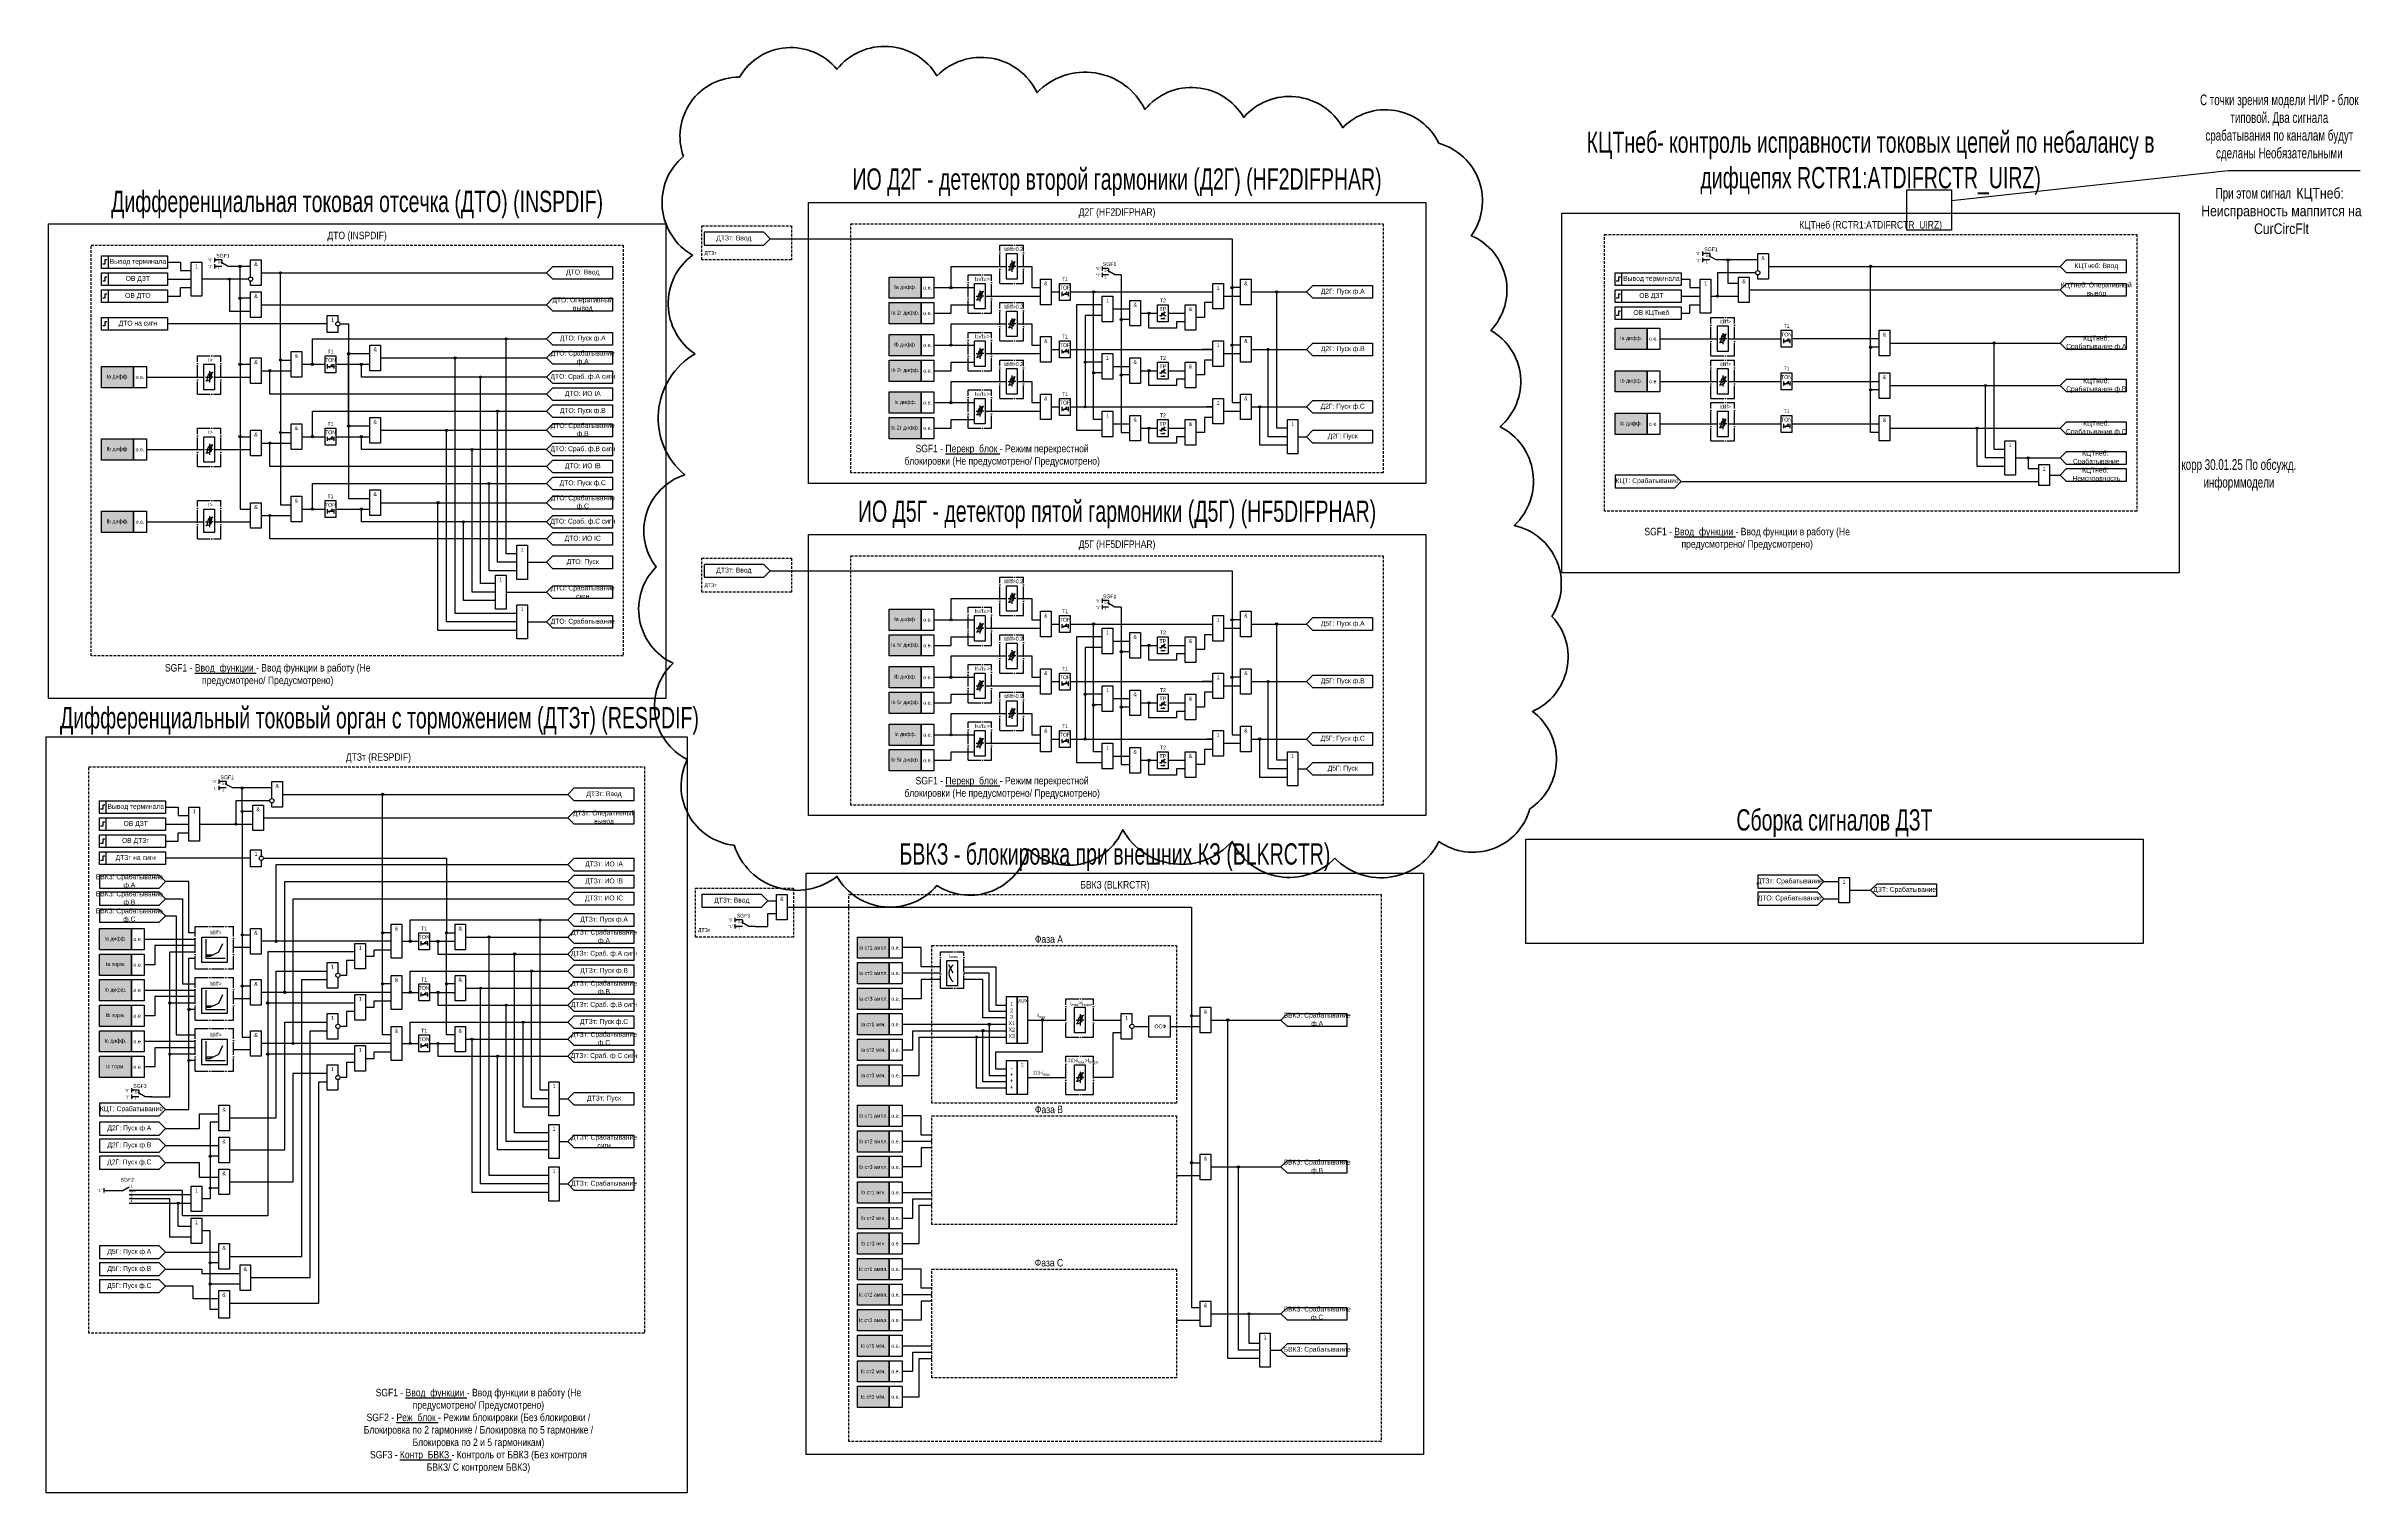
# Model space of a CAD drawing. Header units: millimetres. Extents: x -2824 to 4649, y -997 to 959.
# Drawn here: x 131 to 1219, y -502 to 177 of the extents above; entities that cross this region are included whole.
import ezdxf
from ezdxf.enums import TextEntityAlignment as Align

# ---------------------------------------------------------------- set-up
doc = ezdxf.new("R2010")
doc.units = ezdxf.units.MM
doc.linetypes.add('ACAD_ISO04W100', pattern=[30, 24, -3, 0, -3])
doc.linetypes.add('штриховая2', pattern=[0.375, 0.25, -0.125])
doc.layers.add('TEXT', color=7, linetype='Continuous', lineweight=25)
doc.layers.add('Основная', color=7, linetype='Continuous')
doc.styles.add('1.8_Gost_RD', font='ARIALN.TTF', dxfattribs={"height": 1.8})
doc.styles.add('2.5_Gost_RD', font='ARIALN.TTF', dxfattribs={"height": 2.5})
doc.styles.add('3.5_Gost_RD', font='ARIALN.TTF', dxfattribs={"height": 3.5})
doc.styles.add('Вывод', font='ARIALN.TTF', dxfattribs={"height": 2.5})
doc.styles.add('Компонент', font='ARIALN.TTF', dxfattribs={"height": 3.5})

# ---------------------------------------------------------------- blocks, each defined once
blk = doc.blocks.new('Точка')
at = {"ltscale": 100}
h = blk.add_hatch(color=256, dxfattribs=at)
h.dxf.hatch_style = 1
edge = h.paths.add_edge_path()
edge.add_arc((0, 0), 0.5, 0, 360)
blk.add_circle((0, 0), 0.5, dxfattribs=at)
blk = doc.blocks.new('*U24')
at = {"layer": 'Основная', "linetype": 'ACAD_ISO04W100', "ltscale": 0.25}
for p, q in [((0, 0), (11, 0)), ((0, -18), (0, 0)), ((11, -18), (11, 0)), ((0, -18), (11, -18))]:
    blk.add_line(p, q, dxfattribs=at)
at = {"layer": 'Основная', "style": 'Компонент'}
blk.add_attdef('ОУ', text='', height=3.5, dxfattribs=at).set_placement((11, 0), align=Align.MIDDLE_CENTER)
blk = doc.blocks.new('*U44')
at = {"layer": 'Основная', "linetype": 'ACAD_ISO04W100', "ltscale": 0.25}
for p, q in [((0, 0), (18, 0)), ((0, -20), (0, 0)), ((18, -20), (18, 0)), ((0, -20), (18, -20))]:
    blk.add_line(p, q, dxfattribs=at)
at = {"layer": 'Основная', "style": 'Компонент'}
blk.add_attdef('ОУ', text='', height=3.5, dxfattribs=at).set_placement((18, 0), align=Align.MIDDLE_CENTER)
blk = doc.blocks.new('*U30')
at = {"layer": 'Основная', "color": 0}
blk.add_line((0, 0), (6, 3.4), dxfattribs=at)
blk = doc.blocks.new('*U43')
at = {"layer": 'Основная', "color": 0}
for p, q in [((-9, 0), (-3, 0)), ((3, 0), (9, 0))]:
    blk.add_line(p, q, dxfattribs=at)
at = {"layer": 'Основная', "ltscale": 0.25}
blk.add_blockref('*U30', (-3, 0), dxfattribs=at)
at = {"layer": 'Основная'}
for tag, height, style, p in [('ОУ', 3.5, 'Компонент', (1, 10)), ('В2', 2.5, 'Вывод', (5, 4)), ('В1', 2.5, 'Вывод', (5, -2))]:
    blk.add_attdef(tag, text='', height=height, dxfattribs=dict(at, style=style)).set_placement(p, align=Align.MIDDLE_CENTER)
blk = doc.blocks.new('*U23')
at = {"layer": 'Основная', "linetype": 'ACAD_ISO04W100', "ltscale": 0.25}
for p, q in [((0, 0), (11, 0)), ((0, -17), (0, 0)), ((11, -17), (11, 0)), ((0, -17), (11, -17))]:
    blk.add_line(p, q, dxfattribs=at)
at = {"layer": 'Основная', "style": 'Компонент'}
blk.add_attdef('ОУ', text='', height=3.5, dxfattribs=at).set_placement((11, 0), align=Align.MIDDLE_CENTER)
blk = doc.blocks.new('*U45')
at = {"layer": 'Основная', "linetype": 'ACAD_ISO04W100', "ltscale": 0.25}
for p, q in [((0, 0), (13, 0)), ((0, -18), (0, 0)), ((13, -18), (13, 0)), ((0, -18), (13, -18))]:
    blk.add_line(p, q, dxfattribs=at)
at = {"layer": 'Основная', "style": 'Компонент'}
blk.add_attdef('ОУ', text='', height=3.5, dxfattribs=at).set_placement((11, -1), align=Align.MIDDLE_CENTER)
blk = doc.blocks.new('*U46')
at = {"layer": 'Основная', "linetype": 'ACAD_ISO04W100', "ltscale": 0.25}
for p, q in [((0, 0), (13, 0)), ((0, -18), (0, 0)), ((13, -18), (13, 0)), ((0, -18), (13, -18))]:
    blk.add_line(p, q, dxfattribs=at)
at = {"layer": 'Основная', "style": 'Компонент'}
blk.add_attdef('ОУ', text='', height=3.5, dxfattribs=at).set_placement((13, 0), align=Align.MIDDLE_CENTER)
blk = doc.blocks.new('*U32')
at = {"layer": 'Основная', "color": 0}
blk.add_line((0, 0), (7, 4), dxfattribs=at)
at = {"layer": 'Основная', "ltscale": 0.35}
blk.add_line((6, 6), (6, 2.5), dxfattribs=at)
blk = doc.blocks.new('*U33')
at = {"layer": 'Основная', "color": 0}
for p, q in [((-3, 6), (-9, 6)), ((-3, 0), (-9, 0)), ((9, 0), (3, 0))]:
    blk.add_line(p, q, dxfattribs=at)
at = {"layer": 'Основная', "ltscale": 0.25, "xscale": -1}
blk.add_blockref('*U32', (3, 0), dxfattribs=at)
at = {"layer": 'Основная'}
for tag, height, style, p in [('В1', 2.5, 'Вывод', (-14, 6)), ('В2', 2.5, 'Вывод', (-6, 4)), ('ОУ', 3.5, 'Компонент', (-2, 10)), ('В3', 2.5, 'Вывод', (-6, -2))]:
    blk.add_attdef(tag, text='', height=height, dxfattribs=dict(at, style=style)).set_placement(p, align=Align.MIDDLE_CENTER)
blk = doc.blocks.new('*U42')
at = {"layer": 'Основная', "color": 0}
for p, q in [((-3, 6), (-9, 6)), ((-3, 0), (-9, 0)), ((9, 0), (3, 0))]:
    blk.add_line(p, q, dxfattribs=at)
at = {"layer": 'Основная', "ltscale": 0.25, "xscale": -1}
blk.add_blockref('*U32', (3, 0), dxfattribs=at)
at = {"layer": 'Основная'}
for tag, height, style, p in [('В1', 2.5, 'Вывод', (-13, 6)), ('В2', 2.5, 'Вывод', (-6, 4)), ('ОУ', 3.5, 'Компонент', (-2, 10)), ('В3', 2.5, 'Вывод', (-6, -2))]:
    blk.add_attdef(tag, text='', height=height, dxfattribs=dict(at, style=style)).set_placement(p, align=Align.MIDDLE_CENTER)

msp = doc.modelspace()

# ---------------------------------------------------------------- hatches: boundary and pattern name
at = {"ltscale": 100, "true_color": 0xf7941d}
h = msp.add_hatch(color=30, dxfattribs=at)
h.dxf.hatch_style = 1
h.paths.add_polyline_path([(527, 69), (542, 69), (542, 59), (527, 59)])
h = msp.add_hatch(color=30, dxfattribs=at)
h.dxf.hatch_style = 1
h.paths.add_polyline_path([(527, 57), (542, 57), (542, 47), (527, 47)])
h = msp.add_hatch(color=30, dxfattribs=at)
h.dxf.hatch_style = 1
h.paths.add_polyline_path([(868, 45), (883, 45), (883, 35), (868, 35)])
h = msp.add_hatch(color=30, dxfattribs=at)
h.dxf.hatch_style = 1
h.paths.add_polyline_path([(527, 42), (542, 42), (542, 32), (527, 32)])
h = msp.add_hatch(color=30, dxfattribs=at)
h.dxf.hatch_style = 1
h.paths.add_polyline_path([(157, 27), (172, 27), (172, 17), (157, 17)])
h = msp.add_hatch(color=30, dxfattribs=at)
h.dxf.hatch_style = 1
h.paths.add_polyline_path([(527, 30), (542, 30), (542, 20), (527, 20)])
h = msp.add_hatch(color=30, dxfattribs=at)
h.dxf.hatch_style = 1
h.paths.add_polyline_path([(868, 25), (883, 25), (883, 15), (868, 15)])
h = msp.add_hatch(color=30, dxfattribs=at)
h.dxf.hatch_style = 1
h.paths.add_polyline_path([(527, 15), (542, 15), (542, 5), (527, 5)])
h = msp.add_hatch(color=30, dxfattribs=at)
h.dxf.hatch_style = 1
h.paths.add_polyline_path([(527, 3), (542, 3), (542, -7), (527, -7)])
h = msp.add_hatch(color=30, dxfattribs=at)
h.dxf.hatch_style = 1
h.paths.add_polyline_path([(868, 5), (883, 5), (883, -5), (868, -5)])
h = msp.add_hatch(color=30, dxfattribs=at)
h.dxf.hatch_style = 1
h.paths.add_polyline_path([(157, -7), (172, -7), (172, -17), (157, -17)])
h = msp.add_hatch(color=30, dxfattribs=at)
h.dxf.hatch_style = 1
h.paths.add_polyline_path([(157, -41), (172, -41), (172, -51), (157, -51)])
h = msp.add_hatch(color=30, dxfattribs=at)
h.dxf.hatch_style = 1
h.paths.add_polyline_path([(527, -87), (542, -87), (542, -97), (527, -97)])
h = msp.add_hatch(color=30, dxfattribs=at)
h.dxf.hatch_style = 1
h.paths.add_polyline_path([(527, -99), (542, -99), (542, -109), (527, -109)])
h = msp.add_hatch(color=30, dxfattribs=at)
h.dxf.hatch_style = 1
h.paths.add_polyline_path([(527, -114), (542, -114), (542, -124), (527, -124)])
h = msp.add_hatch(color=30, dxfattribs=at)
h.dxf.hatch_style = 1
h.paths.add_polyline_path([(527, -126), (542, -126), (542, -136), (527, -136)])
h = msp.add_hatch(color=30, dxfattribs=at)
h.dxf.hatch_style = 1
h.paths.add_polyline_path([(527, -141), (542, -141), (542, -151), (527, -151)])
h = msp.add_hatch(color=30, dxfattribs=at)
h.dxf.hatch_style = 1
h.paths.add_polyline_path([(527, -153), (542, -153), (542, -163), (527, -163)])
h = msp.add_hatch(color=30, dxfattribs=at)
h.dxf.hatch_style = 1
h.paths.add_polyline_path([(156, -237), (171, -237), (171, -247), (156, -247)])
h = msp.add_hatch(color=30, dxfattribs=at)
h.dxf.hatch_style = 1
h.paths.add_polyline_path([(156, -249), (171, -249), (171, -259), (156, -259)])
h = msp.add_hatch(color=30, dxfattribs=at)
h.dxf.hatch_style = 1
h.paths.add_polyline_path([(512, -241), (527, -241), (527, -251), (512, -251)])
h = msp.add_hatch(color=30, dxfattribs=at)
h.dxf.hatch_style = 1
h.paths.add_polyline_path([(156, -261), (171, -261), (171, -271), (156, -271)])
h = msp.add_hatch(color=30, dxfattribs=at)
h.dxf.hatch_style = 1
h.paths.add_polyline_path([(512, -253), (527, -253), (527, -263), (512, -263)])
h = msp.add_hatch(color=30, dxfattribs=at)
h.dxf.hatch_style = 1
h.paths.add_polyline_path([(512, -265), (527, -265), (527, -275), (512, -275)])
h = msp.add_hatch(color=30, dxfattribs=at)
h.dxf.hatch_style = 1
h.paths.add_polyline_path([(156, -273), (171, -273), (171, -283), (156, -283)])
h = msp.add_hatch(color=30, dxfattribs=at)
h.dxf.hatch_style = 1
h.paths.add_polyline_path([(512, -277), (527, -277), (527, -287), (512, -287)])
h = msp.add_hatch(color=30, dxfattribs=at)
h.dxf.hatch_style = 1
h.paths.add_polyline_path([(156, -285), (171, -285), (171, -295), (156, -295)])
h = msp.add_hatch(color=30, dxfattribs=at)
h.dxf.hatch_style = 1
h.paths.add_polyline_path([(512, -289), (527, -289), (527, -299), (512, -299)])
h = msp.add_hatch(color=30, dxfattribs=at)
h.dxf.hatch_style = 1
h.paths.add_polyline_path([(156, -297), (171, -297), (171, -307), (156, -307)])
h = msp.add_hatch(color=30, dxfattribs=at)
h.dxf.hatch_style = 1
h.paths.add_polyline_path([(512, -301), (527, -301), (527, -311), (512, -311)])
h = msp.add_hatch(color=30, dxfattribs=at)
h.dxf.hatch_style = 1
h.paths.add_polyline_path([(512, -320), (527, -320), (527, -330), (512, -330)])
h = msp.add_hatch(color=30, dxfattribs=at)
h.dxf.hatch_style = 1
h.paths.add_polyline_path([(512, -332), (527, -332), (527, -342), (512, -342)])
h = msp.add_hatch(color=30, dxfattribs=at)
h.dxf.hatch_style = 1
h.paths.add_polyline_path([(512, -344), (527, -344), (527, -354), (512, -354)])
h = msp.add_hatch(color=30, dxfattribs=at)
h.dxf.hatch_style = 1
h.paths.add_polyline_path([(512, -356), (527, -356), (527, -366), (512, -366)])
h = msp.add_hatch(color=30, dxfattribs=at)
h.dxf.hatch_style = 1
h.paths.add_polyline_path([(512, -368), (527, -368), (527, -378), (512, -378)])
h = msp.add_hatch(color=30, dxfattribs=at)
h.dxf.hatch_style = 1
h.paths.add_polyline_path([(512, -380), (527, -380), (527, -390), (512, -390)])
h = msp.add_hatch(color=30, dxfattribs=at)
h.dxf.hatch_style = 1
h.paths.add_polyline_path([(512, -392), (527, -392), (527, -402), (512, -402)])
h = msp.add_hatch(color=30, dxfattribs=at)
h.dxf.hatch_style = 1
h.paths.add_polyline_path([(512, -404), (527, -404), (527, -414), (512, -414)])
h = msp.add_hatch(color=30, dxfattribs=at)
h.dxf.hatch_style = 1
h.paths.add_polyline_path([(512, -416), (527, -416), (527, -426), (512, -426)])
h = msp.add_hatch(color=30, dxfattribs=at)
h.dxf.hatch_style = 1
h.paths.add_polyline_path([(512, -428), (527, -428), (527, -438), (512, -438)])
h = msp.add_hatch(color=30, dxfattribs=at)
h.dxf.hatch_style = 1
h.paths.add_polyline_path([(512, -440), (527, -440), (527, -450), (512, -450)])
h = msp.add_hatch(color=30, dxfattribs=at)
h.dxf.hatch_style = 1
h.paths.add_polyline_path([(512, -452), (527, -452), (527, -462), (512, -462)])

# ---------------------------------------------------------------- linework, layer by layer
at = {"color": 67, "ltscale": 100, "true_color": 0x727430}
for p, q in [((1026, 105), (1156, 119)), ((1156, 119), (1218, 119))]:
    msp.add_line(p, q, dxfattribs=at)
at = {"ltscale": 100}
for p, q in [((210, 78), (210, 76)), ((210, 77), (211, 77)), ((909, 81), (909, 79)), ((909, 80), (910, 80)), ((909, 78), (909, 76)), ((909, 77), (910, 77)), ((188, 68), (199, 68)), ((217, 68), (204, 68)), ((210, 75), (210, 73)), ((210, 74), (211, 74)), ((684, 60), (692, 60)), ((899, 60), (908, 60)), ((913, 60), (926, 60)), ((217, 53), (227, 53)), ((654.5, 50.5), (656.5, 52.5)), ((654.5, 49.5), (656.5, 49.5)), ((656.5, 52.5), (656, 52.2)), ((656.5, 52.5), (656.3, 52)), ((658, 52), (666, 52)), ((684, 33), (692, 33)), ((241, 30), (246, 30)), ((654.5, 23.5), (656.5, 25.5)), ((654.5, 22.5), (656.5, 22.5)), ((656.5, 25.5), (656, 25.2)), ((656.5, 25.5), (656.3, 25)), ((658, 25), (666, 25)), ((684, 6), (692, 6)), ((654.5, -3.5), (656.5, -1.5)), ((654.5, -4.5), (656.5, -4.5)), ((656.5, -1.5), (656, -1.8)), ((656.5, -1.5), (656.3, -2)), ((658, -2), (666, -2)), ((899, -27), (1067, -27)), ((684, -96), (692, -96)), ((654.5, -105.5), (656.5, -103.5)), ((654.5, -106.5), (656.5, -106.5)), ((656.5, -103.5), (656, -103.8)), ((656.5, -103.5), (656.3, -104)), ((658, -104), (666, -104)), ((654.5, -132.5), (656.5, -130.5)), ((656.5, -130.5), (656, -130.8)), ((656.5, -130.5), (656.3, -131)), ((684, -123), (692, -123)), ((654.5, -133.5), (656.5, -133.5)), ((658, -131), (666, -131)), ((684, -150), (692, -150)), ((654.5, -159.5), (656.5, -157.5)), ((654.5, -160.5), (656.5, -160.5)), ((656.5, -157.5), (656, -157.8)), ((656.5, -157.5), (656.3, -158)), ((658, -158), (666, -158)), ((212, -167), (212, -169)), ((212, -168), (213, -168)), ((212, -170), (212, -172)), ((212, -171), (213, -171)), ((187, -188), (198, -188)), ((203, -188), (228, -188)), ((966, -215), (973, -215)), ((966, -223), (973, -223)), ((978, -219), (988, -219)), ((454.5, -232), (454.5, -234)), ((454.5, -233), (455.5, -233)), ((454.5, -235), (454.5, -237)), ((454.5, -236), (455.5, -236)), ((464, -236), (470, -236)), ((470, -236), (470, -230)), ((470, -230), (474, -230)), ((669, -278), (669, -415)), ((171, -312), (171, -314)), ((171, -313), (172, -313)), ((171, -315), (171, -317)), ((171, -316), (172, -316)), ((669, -347), (673, -347)), ((669, -415), (673, -415))]:
    msp.add_line(p, q, dxfattribs=at)
at = {"color": 7, "ltscale": 100}
for p, q in [((608.7, 60.5), (610.4, 61.9)), ((610.4, 61.9), (609.9, 61.7)), ((610.4, 61.9), (610.1, 61.5)), ((608.7, 33.5), (610.4, 34.9)), ((610.4, 34.9), (609.9, 34.7)), ((610.4, 34.9), (610.1, 34.5)), ((947.7, 38.5), (949.4, 39.9)), ((949.4, 39.9), (948.9, 39.7)), ((949.4, 39.9), (949.1, 39.5)), ((263.7, 26.5), (265.4, 27.9)), ((265.4, 27.9), (264.9, 27.7)), ((265.4, 27.9), (265.1, 27.5)), ((947.7, 18.5), (949.4, 19.9)), ((949.4, 19.9), (948.9, 19.7)), ((949.4, 19.9), (949.1, 19.5)), ((608.7, 6.5), (610.4, 7.9)), ((610.4, 7.9), (609.9, 7.7)), ((610.4, 7.9), (610.1, 7.5)), ((263.7, -7.5), (265.4, -6.1)), ((265.4, -6.1), (264.9, -6.3)), ((265.4, -6.1), (265.1, -6.5)), ((947.7, -1.5), (949.4, -0.1)), ((949.4, -0.1), (948.9, -0.3)), ((949.4, -0.1), (949.1, -0.5)), ((263.7, -41.5), (265.4, -40.1)), ((265.4, -40.1), (264.9, -40.3)), ((265.4, -40.1), (265.1, -40.5)), ((608.7, -95.5), (610.4, -94.1)), ((610.4, -94.1), (609.9, -94.3)), ((610.4, -94.1), (610.1, -94.5)), ((608.7, -122.5), (610.4, -121.1)), ((610.4, -121.1), (609.9, -121.3)), ((610.4, -121.1), (610.1, -121.5)), ((608.7, -149.5), (610.4, -148.1)), ((610.4, -148.1), (609.9, -148.3)), ((610.4, -148.1), (610.1, -148.5)), ((307.7, -244.5), (309.4, -243.1)), ((309.4, -243.1), (308.9, -243.3)), ((309.4, -243.1), (309.1, -243.5)), ((557, -258), (555, -254)), ((307.7, -268.5), (309.4, -267.1)), ((309.4, -267.1), (308.9, -267.3)), ((309.4, -267.1), (309.1, -267.5)), ((307.7, -292.5), (309.4, -291.1)), ((309.4, -291.1), (308.9, -291.3)), ((309.4, -291.1), (309.1, -291.5))]:
    msp.add_line(p, q, dxfattribs=at)
at = {"color": 2, "lineweight": 90, "ltscale": 100}
msp.add_lwpolyline([(435.8, 32.9, -0.520567), (434.6, 79.3, -0.520567), (434.6, 79.3, -0.520567), (430.3, 125.7, -0.520567), (430.3, 125.7, -0.520567), (456.6, 162.9, -0.520567), (456.6, 162.9, -0.520567), (502.4, 166.6, -0.520567), (502.4, 166.6, -0.520567), (549.4, 163.5, -0.520567), (549.4, 163.5, -0.520567), (596.4, 155.6, -0.520567), (596.4, 155.6, -0.520567), (647.1, 147.7, -0.520567), (647.1, 147.7, -0.520567), (693.5, 144, -0.520567), (693.5, 144, -0.520567), (740, 139.1, -0.520567), (740, 139.1, -0.520567), (785.2, 131.8, -0.520567), (785.2, 131.8, -0.520567), (800.4, 88.4, -0.520567), (800.4, 88.4, -0.520567), (809.6, 43.9, -0.520567), (809.6, 43.9, -0.520567), (813.9, -1.3, -0.520567), (813.9, -1.3, -0.520567), (820.6, -47.7, -0.520567), (820.6, -47.7, -0.520567), (838.3, -90.4, -0.520567), (838.3, -90.4, -0.520567), (829.1, -135, -0.520567), (829.1, -135, -0.520567), (827.9, -180.8, -0.520567), (827.9, -180.8, -0.520567), (785.2, -196.1, -0.520567), (785.2, -196.1, -0.520567), (736.3, -204, -0.520567), (736.3, -204, -0.520567), (688, -196.1, -0.520567), (688, -196.1, -0.520567), (636.7, -190.6, -0.520567), (636.7, -190.6, -0.520567), (592.2, -199.7, -0.520567), (592.2, -199.7, -0.520567), (549.4, -216.8, -0.520567), (549.4, -216.8, -0.520567), (502.4, -212.5, -0.520567), (502.4, -212.5, -0.520567), (454.1, -197.9, -0.520567), (454.1, -197.9, -0.520567), (432.1, -157.6, -0.520567), (432.1, -157.6, -0.520567), (425.4, -112.4, -0.520567), (425.4, -112.4, -0.520567), (417.5, -67.2, -0.520567), (417.5, -67.2, -0.520567), (430.9, -23.9, -0.520567), (430.9, -23.9, -0.520567)], format="xyb", close=True, dxfattribs=at)
at = {"color": 67, "ltscale": 100, "true_color": 0x727430}
msp.add_lwpolyline([(1005, 110), (1026, 110), (1026, 91), (1005, 91)], close=True, dxfattribs=at)
at = {"color": 3, "ltscale": 100}
for points in [[(489, 104), (779, 104), (779, -28), (489, -28)], [(843, 99), (1133, 99), (1133, -70), (843, -70)], [(489, -52), (779, -52), (779, -184), (489, -184)], [(131, -147), (432, -147), (432, -502), (131, -502)], [(826, -195), (1116, -195), (1116, -244), (826, -244)], [(488, -211), (778, -211), (778, -484), (488, -484)]]:
    msp.add_lwpolyline(points, close=True, dxfattribs=at)
at = {"ltscale": 100}
for points in [[(132, 94), (422, 94), (422, -129), (132, -129)], [(157, 79), (160, 79), (160, 73), (157, 73)], [(157, 79), (188, 79), (188, 73), (157, 73)], [(157, 71), (160, 71), (160, 65), (157, 65)], [(157, 71), (188, 71), (188, 65), (157, 65)], [(199, 76), (204, 76), (204, 60), (199, 60)], [(527, 69), (542, 69), (542, 59), (527, 59)], [(542, 69), (548, 69), (548, 59), (542, 59)], [(607, 66), (612, 66), (612, 58), (607, 58)], [(868, 71), (871, 71), (871, 65), (868, 65)], [(868, 71), (899, 71), (899, 65), (868, 65)], [(908, 68), (913, 68), (913, 52), (908, 52)], [(157, 63), (160, 63), (160, 57), (157, 57)], [(157, 63), (188, 63), (188, 57), (157, 57)], [(527, 57), (542, 57), (542, 47), (527, 47)], [(542, 57), (548, 57), (548, 47), (542, 47)], [(653, 56), (658, 56), (658, 48), (653, 48)], [(868, 63), (871, 63), (871, 57), (868, 57)], [(868, 63), (899, 63), (899, 57), (868, 57)], [(868, 55), (871, 55), (871, 49), (868, 49)], [(868, 55), (899, 55), (899, 49), (868, 49)], [(868, 45), (883, 45), (883, 35), (868, 35)], [(883, 45), (889, 45), (889, 35), (883, 35)], [(946, 44), (951, 44), (951, 36), (946, 36)], [(527, 42), (542, 42), (542, 32), (527, 32)], [(542, 42), (548, 42), (548, 32), (542, 32)], [(607, 39), (612, 39), (612, 31), (607, 31)], [(157, 27), (172, 27), (172, 17), (157, 17)], [(172, 27), (178, 27), (178, 17), (172, 17)], [(262, 32), (267, 32), (267, 24), (262, 24)], [(527, 30), (542, 30), (542, 20), (527, 20)], [(542, 30), (548, 30), (548, 20), (542, 20)], [(653, 29), (658, 29), (658, 21), (653, 21)], [(868, 25), (883, 25), (883, 15), (868, 15)], [(883, 25), (889, 25), (889, 15), (883, 15)], [(946, 24), (951, 24), (951, 16), (946, 16)], [(397, 17), (397, 11), (369, 11), (366, 14), (369, 17)], [(527, 15), (542, 15), (542, 5), (527, 5)], [(542, 15), (548, 15), (548, 5), (542, 5)], [(607, 12), (612, 12), (612, 4), (607, 4)], [(527, 3), (542, 3), (542, -7), (527, -7)], [(542, 3), (548, 3), (548, -7), (542, -7)], [(653, 2), (658, 2), (658, -6), (653, -6)], [(714, 2), (719, 2), (719, -14), (714, -14)], [(868, 5), (883, 5), (883, -5), (868, -5)], [(883, 5), (889, 5), (889, -5), (883, -5)], [(946, 4), (951, 4), (951, -4), (946, -4)], [(157, -7), (172, -7), (172, -17), (157, -17)], [(172, -7), (178, -7), (178, -17), (172, -17)], [(262, -2), (267, -2), (267, -10), (262, -10)], [(1051, -8), (1056, -8), (1056, -24), (1051, -24)], [(397, -17), (397, -23), (369, -23), (366, -20), (369, -17)], [(1067, -19), (1072, -19), (1072, -29), (1067, -29)], [(157, -41), (172, -41), (172, -51), (157, -51)], [(172, -41), (178, -41), (178, -51), (172, -51)], [(262, -36), (267, -36), (267, -44), (262, -44)], [(397, -51), (397, -57), (369, -57), (366, -54), (369, -51)], [(352, -57), (357, -57), (357, -73), (352, -73)], [(342, -71), (347, -71), (347, -87), (342, -87)], [(352, -85), (357, -85), (357, -101), (352, -101)], [(527, -87), (542, -87), (542, -97), (527, -97)], [(542, -87), (548, -87), (548, -97), (542, -97)], [(607, -90), (612, -90), (612, -98), (607, -98)], [(527, -99), (542, -99), (542, -109), (527, -109)], [(542, -99), (548, -99), (548, -109), (542, -109)], [(653, -100), (658, -100), (658, -108), (653, -108)], [(527, -114), (542, -114), (542, -124), (527, -124)], [(542, -114), (548, -114), (548, -124), (542, -124)], [(607, -117), (612, -117), (612, -125), (607, -125)], [(527, -126), (542, -126), (542, -136), (527, -136)], [(542, -126), (548, -126), (548, -136), (542, -136)], [(653, -127), (658, -127), (658, -135), (653, -135)], [(527, -141), (542, -141), (542, -151), (527, -151)], [(542, -141), (548, -141), (548, -151), (542, -151)], [(607, -144), (612, -144), (612, -152), (607, -152)], [(527, -153), (542, -153), (542, -163), (527, -163)], [(542, -153), (548, -153), (548, -163), (542, -163)], [(653, -154), (658, -154), (658, -162), (653, -162)], [(714, -154), (719, -154), (719, -170), (714, -170)], [(156, -177), (159, -177), (159, -183), (156, -183)], [(156, -177), (187, -177), (187, -183), (156, -183)], [(198, -180), (203, -180), (203, -196), (198, -196)], [(156, -185), (159, -185), (159, -191), (156, -191)], [(156, -185), (187, -185), (187, -191), (156, -191)], [(156, -193), (159, -193), (159, -199), (156, -199)], [(156, -193), (187, -193), (187, -199), (156, -199)], [(407, -204), (407, -210), (379, -210), (376, -207), (379, -204)], [(407, -212), (407, -218), (379, -218), (376, -215), (379, -212)], [(407, -220), (407, -226), (379, -226), (376, -223), (379, -220)], [(156, -237), (171, -237), (171, -247), (156, -247)], [(171, -237), (177, -237), (177, -247), (171, -247)], [(293, -235), (298, -235), (298, -251), (293, -251)], [(306, -239), (311, -239), (311, -247), (306, -247)], [(156, -249), (171, -249), (171, -259), (156, -259)], [(171, -249), (177, -249), (177, -259), (171, -259)], [(512, -241), (527, -241), (527, -251), (512, -251)], [(527, -241), (533, -241), (533, -251), (527, -251)], [(156, -261), (171, -261), (171, -271), (156, -271)], [(171, -261), (177, -261), (177, -271), (171, -271)], [(293, -259), (298, -259), (298, -275), (293, -275)], [(512, -253), (527, -253), (527, -263), (512, -263)], [(527, -253), (533, -253), (533, -263), (527, -263)], [(554, -252), (559, -252), (559, -264), (554, -264)], [(306, -263), (311, -263), (311, -271), (306, -271)], [(512, -265), (527, -265), (527, -275), (512, -275)], [(527, -265), (533, -265), (533, -275), (527, -275)], [(582, -269), (587, -269), (587, -291), (582, -291)], [(587, -269), (592, -269), (592, -291), (587, -291)], [(156, -273), (171, -273), (171, -283), (156, -283)], [(171, -273), (177, -273), (177, -283), (171, -283)], [(512, -277), (527, -277), (527, -287), (512, -287)], [(527, -277), (533, -277), (533, -287), (527, -287)], [(649, -278), (659, -278), (659, -288), (649, -288)], [(156, -285), (171, -285), (171, -295), (156, -295)], [(171, -285), (177, -285), (177, -295), (171, -295)], [(293, -283), (298, -283), (298, -299), (293, -299)], [(306, -287), (311, -287), (311, -295), (306, -295)], [(512, -289), (527, -289), (527, -299), (512, -299)], [(527, -289), (533, -289), (533, -299), (527, -299)], [(156, -297), (171, -297), (171, -307), (156, -307)], [(171, -297), (177, -297), (177, -307), (171, -307)], [(512, -301), (527, -301), (527, -311), (512, -311)], [(527, -301), (533, -301), (533, -311), (527, -311)], [(582, -299), (587, -299), (587, -315), (582, -315)], [(587, -299), (592, -299), (592, -315), (587, -315)], [(367, -309), (372, -309), (372, -325), (367, -325)], [(512, -320), (527, -320), (527, -330), (512, -330)], [(527, -320), (533, -320), (533, -330), (527, -330)], [(367, -329), (372, -329), (372, -345), (367, -345)], [(512, -332), (527, -332), (527, -342), (512, -342)], [(527, -332), (533, -332), (533, -342), (527, -342)], [(512, -344), (527, -344), (527, -354), (512, -354)], [(527, -344), (533, -344), (533, -354), (527, -354)], [(367, -349), (372, -349), (372, -365), (367, -365)], [(512, -356), (527, -356), (527, -366), (512, -366)], [(527, -356), (533, -356), (533, -366), (527, -366)], [(512, -368), (527, -368), (527, -378), (512, -378)], [(527, -368), (533, -368), (533, -378), (527, -378)], [(512, -380), (527, -380), (527, -390), (512, -390)], [(527, -380), (533, -380), (533, -390), (527, -390)], [(512, -392), (527, -392), (527, -402), (512, -402)], [(527, -392), (533, -392), (533, -402), (527, -402)], [(512, -404), (527, -404), (527, -414), (512, -414)], [(527, -404), (533, -404), (533, -414), (527, -414)], [(512, -416), (527, -416), (527, -426), (512, -426)], [(527, -416), (533, -416), (533, -426), (527, -426)], [(512, -428), (527, -428), (527, -438), (512, -438)], [(527, -428), (533, -428), (533, -438), (527, -438)], [(701, -427), (706, -427), (706, -443), (701, -443)], [(512, -440), (527, -440), (527, -450), (512, -450)], [(527, -440), (533, -440), (533, -450), (527, -450)], [(512, -452), (527, -452), (527, -462), (512, -462)], [(527, -452), (533, -452), (533, -462), (527, -462)]]:
    msp.add_lwpolyline(points, close=True, dxfattribs=at)
at = {"color": 4, "linetype": 'штриховая2', "ltscale": 5}
for points in [[(439, 93), (481, 93), (481, 77), (439, 77)], [(439, -63), (481, -63), (481, -79), (439, -79)]]:
    msp.add_lwpolyline(points, close=True, dxfattribs=at)
at = {"color": 4, "ltscale": 100}
for points in [[(471, 87), (468, 90), (440, 90), (440, 84), (468, 84), (471, 87)], [(471, 87), (475, 87)], [(471, -69), (468, -66), (440, -66), (440, -72), (468, -72), (471, -69)], [(471, -69), (475, -69)]]:
    msp.add_lwpolyline(points, dxfattribs=at)
at = {"lineweight": 30, "ltscale": 100}
for points in [[(159.5, 77), (158.5, 77), (158.5, 75), (157.5, 75)], [(159.5, 69), (158.5, 69), (158.5, 67), (157.5, 67)], [(870.5, 69), (869.5, 69), (869.5, 67), (868.5, 67)], [(159.5, 61), (158.5, 61), (158.5, 59), (157.5, 59)], [(870.5, 61), (869.5, 61), (869.5, 59), (868.5, 59)], [(870.5, 53), (869.5, 53), (869.5, 51), (868.5, 51)], [(158.5, -179), (157.5, -179), (157.5, -181), (156.5, -181)], [(158.5, -187), (157.5, -187), (157.5, -189), (156.5, -189)], [(158.5, -195), (157.5, -195), (157.5, -197), (156.5, -197)]]:
    msp.add_lwpolyline(points, dxfattribs=at)
at = {"color": 6, "ltscale": 100}
for points in [[(472, 87), (688, 87), (688, 10), (692, 10)], [(472, -69), (688, -69), (688, -146), (692, -146)], [(470, -224), (467, -221), (439, -221), (439, -227), (467, -227), (470, -224)], [(470, -224), (474, -224)]]:
    msp.add_lwpolyline(points, dxfattribs=at)
at = {"ltscale": 100}
for points in [[(926, 66), (921, 66), (921, 77), (916, 77)], [(935, 77), (921, 77)], [(188, 76), (194, 76), (194, 72), (199, 72)], [(227, 59), (222, 59), (222, 74), (217, 74)], [(226, 68), (217, 68), (217, 53)], [(227, 74), (222, 74)], [(232, 71), (366, 71)], [(241, 30), (241, 30), (241, 52), (241, 52), (241, 71)], [(556, 64), (556, 74), (582, 74)], [(587, 74), (594, 74), (594, 64), (598, 64)], [(636, 70), (636, 70), (636, -4), (640, -4)], [(899, 68), (903, 68), (903, 64), (908, 64)], [(934, 71), (916, 71), (916, 60)], [(926, 66), (921, 66)], [(940, 74), (1077, 74)], [(992, 36), (988, 36), (988, 74)], [(188, 60), (194, 60), (194, 64), (199, 64)], [(227, 59), (222, 59)], [(222, 59), (222, -40), (227, -40)], [(222, 59), (222, -6), (227, -6)], [(222, 59), (222, 28), (227, 28)], [(232, 56), (366, 56)], [(548, 52), (556, 52), (556, 56), (567, 56)], [(608, 62), (608, 60)], [(608, 61), (611, 61)], [(611, 62), (611, 60)], [(612, 62), (679, 62)], [(627, 56), (615, 56), (615, -3), (627, -3)], [(627, 2), (623, 2), (623, 62)], [(679, 57), (675, 57), (675, 50), (671, 50)], [(692, 64), (688, 64)], [(697, 62), (723, 62)], [(714, -2), (709, -2), (709, 62)], [(899, 52), (903, 52), (903, 56), (908, 56)], [(931, 63), (1077, 63)], [(263, 47), (188, 47)], [(268, 46), (268, 43), (263, 43), (263, 51), (268, 51), (268, 48)], [(269, 47), (273, 47), (273, -35), (283, -35)], [(556, 37), (556, 47), (582, 47)], [(587, 47), (594, 47), (594, 37), (598, 37)], [(627, 51), (619, 51), (619, 8)], [(632, 54), (640, 54)], [(640, 49), (636, 49)], [(645, 52), (653, 52)], [(666, 48), (662, 48), (662, 45), (649, 45), (649, 52)], [(655.5, 49.8), (656.5, 49.5), (655.5, 49.2)], [(256, 28), (256, 40), (366, 40)], [(283, -1), (273, -1), (273, 33)], [(273, 33), (283, 33)], [(352, -61), (347, -61), (347, 40)], [(608, 35), (608, 33)], [(608, 34), (611, 34)], [(611, 35), (611, 33)], [(612, 35), (679, 35)], [(679, 35), (674, 35)], [(692, 37), (688, 37)], [(697, 35), (723, 35)], [(714, -6), (705, -6), (705, 35)], [(947, 40), (947, 38)], [(947, 39), (950, 39)], [(950, 40), (950, 38)], [(992, 40), (951, 40)], [(992, 16), (988, 16), (988, 36)], [(997, 38), (1077, 38)], [(1051, -12), (1046, -12), (1046, 38)], [(366, 14), (236, 14), (236, 25)], [(241, 30), (241, 30), (241, -4), (246, -4)], [(263, 28), (263, 26)], [(263, 27), (266, 27)], [(266, 28), (266, 26)], [(366, 22), (279, 22), (279, 28)], [(288, 31), (366, 31)], [(352, -89), (323, -89), (323, 31)], [(342, -75), (335, -75), (335, 22)], [(548, 25), (556, 25), (556, 29), (567, 29)], [(627, 29), (619, 29)], [(627, 24), (623, 24)], [(632, 27), (640, 27)], [(640, 23), (636, 23)], [(645, 25), (653, 25)], [(666, 21), (662, 21), (662, 18), (649, 18), (649, 25)], [(655.5, 22.8), (656.5, 22.5), (655.5, 22.2)], [(679, 30), (675, 30), (675, 23), (671, 23)], [(679, 30), (675, 30)], [(556, 10), (556, 20), (582, 20)], [(587, 20), (594, 20), (594, 10), (598, 10)], [(947, 20), (947, 18)], [(947, 19), (950, 19)], [(950, 20), (950, 18)], [(951, 20), (992, 20)], [(992, -4), (988, -4), (988, 16)], [(997, 18), (1077, 18)], [(1051, -16), (1042, -16), (1042, 18)], [(256, -6), (256, 6), (366, 6)], [(352, -65), (343, -65), (343, 6)], [(548, -2), (556, -2), (556, 2), (567, 2)], [(608, 8), (608, 6)], [(608, 7), (611, 7)], [(611, 8), (611, 6)], [(612, 8), (679, 8)], [(627, 2), (624, 2)], [(679, 3), (675, 3), (675, -4), (671, -4)], [(679, 8), (676, 8)], [(697, 8), (723, 8)], [(714, -10), (701, -10), (701, 8)], [(366, -20), (236, -20), (236, -9)], [(241, -4), (241, -4), (241, -38), (246, -38)], [(263, -6), (263, -8)], [(263, -7), (266, -7)], [(266, -6), (266, -8)], [(366, -12), (279, -12), (279, -6)], [(288, -3), (366, -3)], [(352, -93), (319, -93), (319, -3)], [(632, 0), (640, 0)], [(645, -2), (653, -2)], [(666, -6), (662, -6), (662, -9), (649, -9), (649, -2)], [(655.5, -4.2), (656.5, -4.5), (655.5, -4.8)], [(719, -6), (723, -6)], [(947, 0), (947, -2)], [(947, -1), (950, -1)], [(950, 0), (950, -2)], [(951, 0), (992, 0)], [(997, -2), (1077, -2)], [(1051, -20), (1038, -20), (1038, -2)], [(342, -79), (331, -79), (331, -12)], [(1056, -16), (1077, -16)], [(1062, -16), (1062, -21), (1062, -21), (1062, -21), (1067, -21)], [(256, -40), (256, -28), (366, -28)], [(352, -69), (339, -69), (339, -28)], [(1072, -24), (1077, -24)], [(366, -54), (236, -54), (236, -43)], [(263, -40), (263, -42)], [(263, -41), (266, -41)], [(266, -40), (266, -42)], [(366, -46), (279, -46), (279, -40)], [(288, -37), (366, -37)], [(352, -97), (315, -97), (315, -37)], [(342, -83), (327, -83), (327, -46)], [(357, -65), (366, -65)], [(347, -79), (366, -79)], [(556, -92), (556, -82), (582, -82)], [(587, -82), (594, -82), (594, -92), (598, -92)], [(636, -86), (636, -86), (636, -160), (640, -160)], [(357, -93), (366, -93)], [(608, -94), (608, -96)], [(608, -95), (611, -95)], [(611, -94), (611, -96)], [(612, -94), (679, -94)], [(627, -154), (623, -154), (623, -94)], [(692, -92), (688, -92)], [(697, -94), (723, -94)], [(714, -158), (709, -158), (709, -94)], [(548, -104), (556, -104), (556, -100), (567, -100)], [(627, -100), (615, -100), (615, -159), (627, -159)], [(627, -105), (619, -105), (619, -148)], [(632, -102), (640, -102)], [(640, -107), (636, -107)], [(645, -104), (653, -104)], [(666, -108), (662, -108), (662, -111), (649, -111), (649, -104)], [(655.5, -106.2), (656.5, -106.5), (655.5, -106.8)], [(679, -99), (675, -99), (675, -106), (671, -106)], [(556, -119), (556, -109), (582, -109)], [(587, -109), (594, -109), (594, -119), (598, -119)], [(692, -119), (688, -119)], [(548, -131), (556, -131), (556, -127), (567, -127)], [(608, -121), (608, -123)], [(608, -122), (611, -122)], [(611, -121), (611, -123)], [(612, -121), (679, -121)], [(627, -127), (619, -127)], [(632, -129), (640, -129)], [(679, -126), (675, -126), (675, -133), (671, -133)], [(679, -121), (674, -121)], [(679, -126), (675, -126)], [(697, -121), (723, -121)], [(714, -162), (705, -162), (705, -121)], [(556, -146), (556, -136), (582, -136)], [(587, -136), (594, -136), (594, -146), (598, -146)], [(627, -132), (623, -132)], [(640, -133), (636, -133)], [(645, -131), (653, -131)], [(666, -135), (662, -135), (662, -138), (649, -138), (649, -131)], [(655.5, -133.2), (656.5, -133.5), (655.5, -133.8)], [(608, -148), (608, -150)], [(608, -149), (611, -149)], [(611, -148), (611, -150)], [(612, -148), (679, -148)], [(679, -148), (676, -148)], [(697, -148), (723, -148)], [(714, -166), (701, -166), (701, -148)], [(548, -158), (556, -158), (556, -154), (567, -154)], [(627, -154), (624, -154)], [(632, -156), (640, -156)], [(645, -158), (653, -158)], [(666, -162), (662, -162), (662, -165), (649, -165), (649, -158)], [(655.5, -160.2), (656.5, -160.5), (655.5, -160.8)], [(679, -153), (675, -153), (675, -160), (671, -160)], [(719, -162), (723, -162)], [(228, -182), (223, -182), (223, -171), (219, -171)], [(237, -171), (223, -171)], [(242, -174), (376, -174)], [(293, -239), (289, -239), (289, -174)], [(187, -180), (193, -180), (193, -184), (198, -184)], [(236, -177), (220, -177), (220, -188)], [(228, -182), (223, -182)], [(223, -182), (223, -240), (227, -240)], [(187, -196), (193, -196), (193, -192), (198, -192)], [(233, -185), (376, -185)], [(227, -204), (187, -204)], [(232, -205), (232, -208), (227, -208), (227, -200), (232, -200), (232, -203)], [(233, -204), (319, -204), (319, -239), (323, -239)], [(201, -239), (198, -239), (198, -215), (187, -215)], [(239, -243), (239, -207), (376, -207)], [(243, -267), (243, -215), (376, -215)], [(187, -223), (195, -223), (195, -263), (201, -263)], [(247, -291), (247, -223), (376, -223)], [(479, -227), (669, -227), (669, -278), (673, -278)], [(187, -231), (192, -231), (192, -287), (201, -287)], [(293, -263), (289, -263), (289, -239)], [(302, -243), (302, -233), (376, -233)], [(323, -263), (319, -263), (319, -239)], [(367, -313), (363, -313), (363, -233)], [(276, -248), (235, -248), (235, -372), (195, -372), (195, -360), (170, -360)], [(201, -245), (182, -245), (182, -254), (177, -254)], [(180, -316), (189, -316), (189, -248), (201, -248)], [(206, -242), (206, -251)], [(206, -250), (208, -250), (212, -248), (214, -244)], [(206, -249.3), (209.4, -249.3)], [(227, -246), (219, -246)], [(223, -240), (223, -264), (227, -264)], [(293, -243), (232, -243)], [(281, -250), (285, -250), (285, -247), (293, -247)], [(307, -243), (307, -245)], [(307, -244), (310, -244)], [(310, -243), (310, -245)], [(311, -243), (323, -243)], [(315, -243), (315, -249), (376, -249)], [(328, -241), (376, -241)], [(367, -353), (339, -353), (339, -241)], [(367, -333), (351, -333), (351, -249)], [(551, -255), (542, -255), (542, -246), (533, -246)], [(187, -322), (198, -322), (198, -251), (201, -251)], [(206, -251), (215, -251)], [(217, -326), (239, -326), (239, -257), (263, -257)], [(217, -391), (251, -391), (251, -261), (263, -261)], [(276, -252), (272, -252), (272, -259), (269, -259)], [(302, -267), (302, -257), (376, -257)], [(367, -317), (359, -317), (359, -257)], [(551, -258), (538, -258), (538, -258), (533, -258)], [(551, -261), (542, -261), (542, -270), (533, -270)], [(562, -255), (577, -255), (577, -273), (582, -273)], [(582, -276), (574, -276), (574, -258), (562, -258)], [(582, -279), (571, -279), (571, -261), (562, -261)], [(201, -269), (182, -269), (182, -278), (177, -278)], [(206, -266), (206, -275)], [(206, -274), (208, -274), (212, -272), (214, -268)], [(227, -270), (219, -270)], [(223, -264), (223, -288), (227, -288)], [(293, -267), (232, -267)], [(281, -274), (285, -274), (285, -271), (293, -271)], [(293, -287), (289, -287), (289, -263)], [(307, -267), (307, -269)], [(307, -268), (310, -268)], [(310, -267), (310, -269)], [(311, -267), (323, -267)], [(315, -267), (315, -273), (376, -273)], [(323, -287), (319, -287), (319, -263)], [(328, -265), (376, -265)], [(367, -357), (335, -357), (335, -265)], [(201, -272), (189, -272)], [(201, -275), (198, -275)], [(206, -273.3), (209.4, -273.3)], [(206, -275), (215, -275)], [(217, -341), (243, -341), (243, -281), (263, -281)], [(276, -272), (235, -272)], [(276, -276), (272, -276), (272, -283), (269, -283)], [(302, -291), (302, -281), (376, -281)], [(367, -337), (347, -337), (347, -273)], [(367, -321), (355, -321), (355, -281)], [(533, -282), (582, -282)], [(574, -282), (574, -306), (582, -306)], [(582, -303), (577, -303), (577, -295), (599, -295), (599, -280)], [(592, -280), (610, -280)], [(623, -280), (636, -280)], [(678, -280), (711, -280)], [(701, -439), (686, -439), (686, -280)], [(201, -293), (182, -293), (182, -302), (177, -302)], [(206, -290), (206, -299)], [(206, -298), (208, -298), (212, -296), (214, -292)], [(227, -401), (255, -401), (255, -285), (263, -285)], [(293, -291), (232, -291)], [(307, -291), (307, -293)], [(307, -292), (310, -292)], [(310, -291), (310, -293)], [(311, -291), (323, -291)], [(315, -291), (315, -297), (376, -297)], [(328, -289), (376, -289)], [(367, -361), (331, -361), (331, -289)], [(533, -294), (538, -294), (538, -285), (582, -285)], [(533, -306), (541, -306), (541, -288), (582, -288)], [(582, -312), (568, -312), (568, -288)], [(582, -309), (571, -309), (571, -285)], [(636, -286), (632, -286), (632, -307), (623, -307)], [(642, -283), (649, -283)], [(659, -283), (673, -283)], [(201, -296), (189, -296)], [(201, -299), (198, -299)], [(206, -297.3), (209.4, -297.3)], [(206, -299), (215, -299)], [(227, -294), (219, -294)], [(276, -296), (235, -296)], [(276, -300), (272, -300), (272, -307), (269, -307)], [(281, -298), (285, -298), (285, -295), (293, -295)], [(367, -341), (343, -341), (343, -297)], [(217, -356), (247, -356), (247, -305), (263, -305)], [(217, -413), (259, -413), (259, -309), (263, -309)], [(592, -307), (610, -307)], [(187, -331), (203, -331), (203, -324), (212, -324)], [(372, -317), (376, -317)], [(547, -334), (542, -334), (542, -325), (533, -325)], [(212, -328), (208, -328), (208, -364), (204, -364)], [(372, -337), (376, -337)], [(547, -337), (538, -337), (538, -337), (533, -337)], [(187, -339), (212, -339)], [(212, -354), (203, -354), (203, -347), (187, -347)], [(212, -344), (208, -344)], [(547, -340), (542, -340), (542, -349), (533, -349)], [(372, -357), (376, -357)], [(662, -353), (673, -353)], [(678, -349), (711, -349)], [(701, -435), (691, -435), (691, -349)], [(158, -360), (167, -360)], [(170, -362), (199, -362)], [(199, -382), (189, -382), (189, -364), (170, -364)], [(170, -366), (199, -366)], [(199, -377), (193, -377), (193, -366)], [(212, -359), (208, -359)], [(533, -361), (547, -361)], [(533, -373), (538, -373), (538, -364), (547, -364)], [(533, -385), (541, -385), (541, -367), (547, -367)], [(212, -416), (208, -416), (208, -379), (204, -379)], [(187, -389), (212, -389)], [(187, -397), (204, -397), (204, -399), (222, -399)], [(212, -394), (208, -394)], [(547, -406), (542, -406), (542, -397), (533, -397)], [(212, -411), (200, -411), (200, -405), (187, -405)], [(222, -404), (208, -404)], [(547, -409), (538, -409), (538, -409), (533, -409)], [(547, -412), (542, -412), (542, -421), (533, -421)], [(212, -416), (208, -416)], [(662, -421), (673, -421)], [(678, -418), (711, -418)], [(701, -432), (696, -432), (696, -418)], [(533, -433), (547, -433)], [(706, -435), (711, -435)], [(533, -445), (538, -445), (538, -436), (547, -436)], [(533, -457), (541, -457), (541, -439), (547, -439)]]:
    msp.add_lwpolyline(points, dxfattribs=at)
at = {"color": 7, "ltscale": 100}
for points in [[(654, 51), (655, 51), (655, 52), (656, 52), (656, 51), (657, 51)], [(654, 24), (655, 24), (655, 25), (656, 25), (656, 24), (657, 24)], [(654, -3), (655, -3), (655, -2), (656, -2), (656, -3), (657, -3)], [(654, -105), (655, -105), (655, -104), (656, -104), (656, -105), (657, -105)], [(654, -132), (655, -132), (655, -131), (656, -131), (656, -132), (657, -132)], [(654, -159), (655, -159), (655, -158), (656, -158), (656, -159), (657, -159)]]:
    msp.add_lwpolyline(points, dxfattribs=at)
at = {"color": 6, "linetype": 'штриховая2', "ltscale": 5}
msp.add_lwpolyline([(436, -218), (482, -218), (482, -241), (436, -241)], close=True, dxfattribs=at)
at = {"color": 6, "ltscale": 100}
msp.add_lwpolyline([(474, -221), (479, -221), (479, -233), (474, -233)], close=True, dxfattribs=at)
at = {"color": 251, "linetype": 'штриховая2', "ltscale": 5, "true_color": 0x58595b}
for points in [[(547, -245), (662, -245), (662, -319), (547, -319)], [(547, -325), (662, -325), (662, -376), (547, -376)], [(547, -397), (662, -397), (662, -448), (547, -448)]]:
    msp.add_lwpolyline(points, close=True, dxfattribs=at)
at = {"color": 7, "ltscale": 100}
msp.add_arc((560, -258), 5, 126.8699, 233.1301, dxfattribs=at)
at = {"layer": 'Основная', "ltscale": 100}
for p, q in [((582, 78.5), (582, 80)), ((582, 80), (587, 80)), ((582, 71), (582, 79)), ((587, 80), (587, 74)), ((567, 64.5), (567, 66)), ((567, 66), (572, 66)), ((572, 66), (572, 60)), ((582, 68), (582, 71)), ((587, 68), (582, 68)), ((587, 74), (587, 68)), ((627, 74), (627, 72)), ((627, 71), (627, 69)), ((567, 57), (567, 65)), ((567, 54), (567, 57)), ((572, 60), (598, 60)), ((572, 60), (572, 54)), ((603, 62), (607, 62)), ((572, 54), (567, 54)), ((582, 51.5), (582, 53)), ((582, 53), (587, 53)), ((582, 44), (582, 52)), ((582, 41), (582, 44)), ((587, 53), (587, 47)), ((587, 47), (587, 41)), ((916, 44.5), (916, 46)), ((916, 46), (921, 46)), ((916, 37), (916, 45)), ((921, 46), (921, 40)), ((567, 37.5), (567, 39)), ((567, 39), (572, 39)), ((567, 30), (567, 38)), ((572, 39), (572, 33)), ((572, 33), (598, 33)), ((572, 33), (572, 27)), ((572, 33), (598, 33)), ((587, 41), (582, 41)), ((603, 35), (607, 35)), ((916, 34), (916, 37)), ((921, 34), (916, 34)), ((921, 40), (946, 40)), ((921, 40), (921, 34)), ((205, 26.5), (205, 28)), ((205, 28), (210, 28)), ((205, 19), (205, 27)), ((210, 28), (210, 22)), ((210, 22), (227, 22)), ((210, 22), (210, 16)), ((232, 25), (246, 25)), ((567, 27), (567, 30)), ((572, 27), (567, 27)), ((582, 17), (582, 26)), ((582, 26), (587, 26)), ((587, 26), (587, 20)), ((916, 24.5), (916, 26)), ((916, 26), (921, 26)), ((916, 17), (916, 25)), ((921, 26), (921, 20)), ((205, 16), (205, 19)), ((210, 16), (205, 16)), ((567, 10.5), (567, 12)), ((567, 12), (572, 12)), ((567, 3), (567, 11)), ((572, 12), (572, 6)), ((582, 14), (582, 17)), ((587, 14), (582, 14)), ((587, 20), (587, 14)), ((916, 14), (916, 17)), ((921, 14), (916, 14)), ((921, 20), (946, 20)), ((921, 20), (921, 14)), ((567, 0), (567, 3)), ((572, 6), (598, 6)), ((572, 6), (572, 0)), ((603, 8), (607, 8)), ((916, 4.5), (916, 6)), ((916, 6), (921, 6)), ((916, -3), (916, 5)), ((921, 6), (921, 0)), ((921, 0), (946, 0)), ((921, 0), (921, -6)), ((205, -7.5), (205, -6)), ((205, -6), (210, -6)), ((205, -15), (205, -7)), ((210, -6), (210, -12)), ((232, -9), (246, -9)), ((572, 0), (567, 0)), ((916, -6), (916, -3)), ((921, -6), (916, -6)), ((205, -18), (205, -15)), ((210, -18), (205, -18)), ((210, -12), (227, -12)), ((210, -12), (210, -18)), ((205, -41.5), (205, -40)), ((205, -40), (210, -40)), ((205, -49), (205, -41)), ((210, -40), (210, -46)), ((232, -43), (246, -43)), ((205, -51), (205, -49)), ((210, -51), (205, -51)), ((210, -46), (227, -46)), ((210, -46), (210, -51)), ((582, -77.5), (582, -76)), ((582, -76), (587, -76)), ((587, -76), (587, -82)), ((582, -85), (582, -77)), ((582, -88), (582, -85)), ((587, -82), (587, -88)), ((627, -82), (627, -84)), ((627, -85), (627, -87)), ((567, -91.5), (567, -90)), ((567, -90), (572, -90)), ((567, -99), (567, -91)), ((572, -90), (572, -96)), ((572, -96), (598, -96)), ((572, -96), (572, -102)), ((587, -88), (582, -88)), ((603, -94), (607, -94)), ((567, -102), (567, -99)), ((572, -102), (567, -102)), ((582, -104.5), (582, -103)), ((582, -103), (587, -103)), ((582, -112), (582, -104)), ((587, -103), (587, -109)), ((567, -118.5), (567, -117)), ((567, -117), (572, -117)), ((567, -126), (567, -118)), ((572, -117), (572, -123)), ((582, -115), (582, -112)), ((587, -115), (582, -115)), ((587, -109), (587, -115)), ((567, -129), (567, -126)), ((572, -129), (567, -129)), ((572, -123), (598, -123)), ((572, -123), (572, -129)), ((572, -123), (598, -123)), ((582, -139), (582, -130)), ((582, -130), (587, -130)), ((587, -130), (587, -136)), ((603, -121), (607, -121)), ((582, -142), (582, -139)), ((587, -136), (587, -142)), ((567, -145.5), (567, -144)), ((567, -144), (572, -144)), ((567, -153), (567, -145)), ((572, -144), (572, -150)), ((572, -150), (598, -150)), ((572, -150), (572, -156)), ((587, -142), (582, -142)), ((603, -148), (607, -148)), ((567, -156), (567, -153)), ((572, -156), (567, -156)), ((204, -242.5), (204, -241)), ((204, -241), (216, -241)), ((204, -250), (204, -242)), ((204, -253), (204, -250)), ((216, -241), (216, -247)), ((216, -247), (216, -253)), ((216, -253), (204, -253)), ((204, -266.5), (204, -265)), ((204, -265), (216, -265)), ((204, -274), (204, -266)), ((216, -265), (216, -271)), ((216, -271), (216, -277)), ((204, -277), (204, -274)), ((216, -277), (204, -277)), ((614, -275.5), (614, -274)), ((614, -274), (619, -274)), ((614, -283), (614, -275)), ((619, -274), (619, -280)), ((619, -280), (619, -286)), ((204, -290.5), (204, -289)), ((204, -289), (216, -289)), ((204, -298), (204, -290)), ((216, -289), (216, -295)), ((614, -286), (614, -283)), ((619, -286), (614, -286)), ((204, -301), (204, -298)), ((216, -301), (204, -301)), ((216, -295), (216, -301)), ((614, -302.5), (614, -301)), ((614, -301), (619, -301)), ((614, -310), (614, -302)), ((619, -301), (619, -307)), ((614, -313), (614, -310)), ((619, -313), (614, -313)), ((619, -307), (619, -313)), ((158, -359), (158, -361))]:
    msp.add_line(p, q, dxfattribs=at)
at = {"layer": 'Основная'}
for p, q in [((584.6, 76.7), (584.6, 71.5)), ((569.6, 62.7), (569.6, 57.5)), ((584.6, 49.7), (584.6, 44.5)), ((569.6, 35.7), (569.6, 30.5)), ((918.6, 42.7), (918.6, 37.5)), ((207.6, 24.7), (207.6, 19.5)), ((584.6, 22.7), (584.6, 17.5)), ((918.6, 22.7), (918.6, 17.5)), ((569.6, 8.7), (569.6, 3.5)), ((918.6, 2.7), (918.6, -2.5)), ((207.6, -9.3), (207.6, -14.5)), ((207.6, -43.3), (207.6, -48.5)), ((584.6, -79.3), (584.6, -84.5)), ((569.6, -93.3), (569.6, -98.5)), ((584.6, -106.3), (584.6, -111.5)), ((569.6, -120.3), (569.6, -125.5)), ((584.6, -133.3), (584.6, -138.5)), ((569.6, -147.3), (569.6, -152.5)), ((616.6, -277.3), (616.6, -282.5)), ((616.6, -304.3), (616.6, -309.5))]:
    msp.add_line(p, q, dxfattribs=at)
at = {"layer": 'Основная', "color": 7, "ltscale": 100}
for p, q in [((582.8, 74), (584.6, 74)), ((586.4, 74), (584.6, 74)), ((548, 64), (567, 64)), ((567.8, 60), (569.6, 60)), ((571.4, 60), (569.6, 60)), ((582.8, 47), (584.6, 47)), ((586.4, 47), (584.6, 47)), ((548, 37), (567, 37)), ((567.8, 33), (569.6, 33)), ((571.4, 33), (569.6, 33)), ((889, 40), (916, 40)), ((916.8, 40), (918.6, 40)), ((920.4, 40), (918.6, 40)), ((178, 22), (205, 22)), ((205.8, 22), (207.6, 22)), ((209.4, 22), (207.6, 22)), ((582.8, 20), (584.6, 20)), ((586.4, 20), (584.6, 20)), ((889, 20), (916, 20)), ((916.8, 20), (918.6, 20)), ((920.4, 20), (918.6, 20)), ((548, 10), (567, 10)), ((567.8, 6), (569.6, 6)), ((571.4, 6), (569.6, 6)), ((889, 0), (916, 0)), ((916.8, 0), (918.6, 0)), ((920.4, 0), (918.6, 0)), ((178, -12), (205, -12)), ((205.8, -12), (207.6, -12)), ((209.4, -12), (207.6, -12)), ((178, -46), (205, -46)), ((205.8, -46), (207.6, -46)), ((209.4, -46), (207.6, -46)), ((582.8, -82), (584.6, -82)), ((586.4, -82), (584.6, -82)), ((548, -92), (567, -92)), ((567.8, -96), (569.6, -96)), ((571.4, -96), (569.6, -96)), ((548, -119), (567, -119)), ((582.8, -109), (584.6, -109)), ((586.4, -109), (584.6, -109)), ((567.8, -123), (569.6, -123)), ((571.4, -123), (569.6, -123)), ((582.8, -136), (584.6, -136)), ((586.4, -136), (584.6, -136)), ((548, -146), (567, -146)), ((567.8, -150), (569.6, -150)), ((571.4, -150), (569.6, -150)), ((177, -242), (201, -242)), ((177, -266), (201, -266)), ((614.8, -280), (616.6, -280)), ((618.4, -280), (616.6, -280)), ((177, -290), (201, -290)), ((614.8, -307), (616.6, -307)), ((618.4, -307), (616.6, -307))]:
    msp.add_line(p, q, dxfattribs=at)
at = {"layer": 'Основная', "linetype": 'штриховая2', "ltscale": 5}
for points in [[(509, 94), (759, 94), (759, -23), (509, -23)], [(863, 89), (1113, 89), (1113, -41), (863, -41)], [(152, 84), (402, 84), (402, -109), (152, -109)], [(509, -62), (759, -62), (759, -179), (509, -179)], [(151, -161), (412, -161), (412, -427), (151, -427)], [(508, -221), (758, -221), (758, -478), (508, -478)]]:
    msp.add_lwpolyline(points, close=True, dxfattribs=at)
at = {"layer": 'Основная', "ltscale": 100}
for points in [[(227, 69), (227, 77), (232, 77), (232, 65), (227, 65), (227, 67)], [(935, 72), (935, 80), (940, 80), (940, 68), (935, 68), (935, 70)], [(251, 28), (262, 28), (262, 28), (262, 28)], [(267, 28), (283, 28)], [(251, -6), (262, -6), (262, -6), (262, -6)], [(267, -6), (283, -6)], [(251, -40), (262, -40), (262, -40), (262, -40)], [(267, -40), (283, -40)], [(237, -176), (237, -168), (242, -168), (242, -180), (237, -180), (237, -178)], [(298, -243), (306, -243), (306, -243), (306, -243)], [(268, -260), (268, -265), (263, -265), (263, -253), (268, -253), (268, -258)], [(298, -267), (306, -267), (306, -267), (306, -267)], [(268, -284), (268, -289), (263, -289), (263, -277), (268, -277), (268, -282)], [(641, -284), (641, -289), (636, -289), (636, -277), (641, -277), (641, -282)], [(298, -291), (306, -291), (306, -291), (306, -291)], [(268, -308), (268, -313), (263, -313), (263, -301), (268, -301), (268, -306)]]:
    msp.add_lwpolyline(points, dxfattribs=at)
for points in [[(1108, 77), (1108, 71), (1080, 71), (1077, 74), (1080, 77)], [(397, 74), (397, 68), (369, 68), (366, 71), (369, 74)], [(598, 68), (603, 68), (603, 56), (598, 56)], [(679, 66), (684, 66), (684, 54), (679, 54)], [(692, 68), (697, 68), (697, 56), (692, 56)], [(926, 69), (931, 69), (931, 57), (926, 57)], [(1108, 66), (1108, 60), (1080, 60), (1077, 63), (1080, 66)], [(227, 62), (232, 62), (232, 50), (227, 50)], [(397, 59), (397, 53), (369, 53), (366, 56), (369, 59)], [(627, 60), (632, 60), (632, 48), (627, 48)], [(640, 58), (645, 58), (645, 46), (640, 46)], [(666, 56), (671, 56), (671, 44), (666, 44)], [(754, 65), (754, 59), (726, 59), (723, 62), (726, 65)], [(157, 50), (160, 50), (160, 44), (157, 44)], [(157, 50), (188, 50), (188, 44), (157, 44)], [(992, 44), (997, 44), (997, 32), (992, 32)], [(246, 34), (251, 34), (251, 22), (246, 22)], [(283, 37), (288, 37), (288, 25), (283, 25)], [(397, 43), (397, 37), (369, 37), (366, 40), (369, 43)], [(397, 34), (397, 28), (369, 28), (366, 31), (369, 34)], [(598, 41), (603, 41), (603, 29), (598, 29)], [(627, 33), (632, 33), (632, 21), (627, 21)], [(679, 39), (684, 39), (684, 27), (679, 27)], [(692, 41), (697, 41), (697, 29), (692, 29)], [(754, 38), (754, 32), (726, 32), (723, 35), (726, 38)], [(1108, 41), (1108, 35), (1080, 35), (1077, 38), (1080, 41)], [(227, 31), (232, 31), (232, 19), (227, 19)], [(397, 25), (397, 19), (369, 19), (366, 22), (369, 25)], [(640, 31), (645, 31), (645, 19), (640, 19)], [(666, 29), (671, 29), (671, 17), (666, 17)], [(992, 24), (997, 24), (997, 12), (992, 12)], [(598, 14), (603, 14), (603, 2), (598, 2)], [(679, 12), (684, 12), (684, 0), (679, 0)], [(692, 14), (697, 14), (697, 2), (692, 2)], [(754, 11), (754, 5), (726, 5), (723, 8), (726, 11)], [(1108, 21), (1108, 15), (1080, 15), (1077, 18), (1080, 21)], [(283, 3), (288, 3), (288, -9), (283, -9)], [(397, 9), (397, 3), (369, 3), (366, 6), (369, 9)], [(627, 6), (632, 6), (632, -6), (627, -6)], [(640, 4), (645, 4), (645, -8), (640, -8)], [(666, 2), (671, 2), (671, -10), (666, -10)], [(992, 4), (997, 4), (997, -8), (992, -8)], [(1108, 1), (1108, -5), (1080, -5), (1077, -2), (1080, 1)], [(227, -3), (232, -3), (232, -15), (227, -15)], [(246, 0), (251, 0), (251, -12), (246, -12)], [(397, 0), (397, -6), (369, -6), (366, -3), (369, 0)], [(397, -9), (397, -15), (369, -15), (366, -12), (369, -9)], [(754, -3), (754, -9), (726, -9), (723, -6), (726, -3)], [(1108, -13), (1108, -19), (1080, -19), (1077, -16), (1080, -13)], [(1108, -21), (1108, -27), (1080, -27), (1077, -24), (1080, -21)], [(283, -31), (288, -31), (288, -43), (283, -43)], [(397, -25), (397, -31), (369, -31), (366, -28), (369, -25)], [(868, -24), (868, -30), (896, -30), (899, -27), (896, -24)], [(227, -37), (232, -37), (232, -49), (227, -49)], [(246, -34), (251, -34), (251, -46), (246, -46)], [(397, -34), (397, -40), (369, -40), (366, -37), (369, -34)], [(397, -43), (397, -49), (369, -49), (366, -46), (369, -43)], [(397, -62), (397, -68), (369, -68), (366, -65), (369, -62)], [(397, -76), (397, -82), (369, -82), (366, -79), (369, -76)], [(397, -90), (397, -96), (369, -96), (366, -93), (369, -90)], [(598, -88), (603, -88), (603, -100), (598, -100)], [(627, -96), (632, -96), (632, -108), (627, -108)], [(679, -90), (684, -90), (684, -102), (679, -102)], [(692, -88), (697, -88), (697, -100), (692, -100)], [(754, -91), (754, -97), (726, -97), (723, -94), (726, -91)], [(640, -98), (645, -98), (645, -110), (640, -110)], [(666, -100), (671, -100), (671, -112), (666, -112)], [(598, -115), (603, -115), (603, -127), (598, -127)], [(679, -117), (684, -117), (684, -129), (679, -129)], [(692, -115), (697, -115), (697, -127), (692, -127)], [(754, -118), (754, -124), (726, -124), (723, -121), (726, -118)], [(627, -123), (632, -123), (632, -135), (627, -135)], [(640, -125), (645, -125), (645, -137), (640, -137)], [(666, -127), (671, -127), (671, -139), (666, -139)], [(598, -142), (603, -142), (603, -154), (598, -154)], [(627, -150), (632, -150), (632, -162), (627, -162)], [(640, -152), (645, -152), (645, -164), (640, -164)], [(679, -144), (684, -144), (684, -156), (679, -156)], [(692, -142), (697, -142), (697, -154), (692, -154)], [(754, -145), (754, -151), (726, -151), (723, -148), (726, -145)], [(666, -154), (671, -154), (671, -166), (666, -166)], [(754, -159), (754, -165), (726, -165), (723, -162), (726, -159)], [(407, -171), (407, -177), (379, -177), (376, -174), (379, -171)], [(228, -179), (233, -179), (233, -191), (228, -191)], [(407, -182), (407, -188), (379, -188), (376, -185), (379, -182)], [(156, -201), (159, -201), (159, -207), (156, -207)], [(156, -201), (187, -201), (187, -207), (156, -207)], [(156, -212), (156, -218), (184, -218), (187, -215), (184, -212)], [(935, -212), (935, -218), (963, -218), (966, -215), (963, -212)], [(973, -213), (978, -213), (978, -225), (973, -225)], [(1019, -216), (1019, -222), (991, -222), (988, -219), (991, -216)], [(156, -220), (156, -226), (184, -226), (187, -223), (184, -220)], [(156, -228), (156, -234), (184, -234), (187, -231), (184, -228)], [(935, -220), (935, -226), (963, -226), (966, -223), (963, -220)], [(227, -237), (232, -237), (232, -249), (227, -249)], [(323, -235), (328, -235), (328, -247), (323, -247)], [(407, -230), (407, -236), (379, -236), (376, -233), (379, -230)], [(407, -238), (407, -244), (379, -244), (376, -241), (379, -238)], [(276, -244), (281, -244), (281, -256), (276, -256)], [(407, -246), (407, -252), (379, -252), (376, -249), (379, -246)], [(227, -261), (232, -261), (232, -273), (227, -273)], [(323, -259), (328, -259), (328, -271), (323, -271)], [(407, -254), (407, -260), (379, -260), (376, -257), (379, -254)], [(276, -268), (281, -268), (281, -280), (276, -280)], [(407, -262), (407, -268), (379, -268), (376, -265), (379, -262)], [(407, -270), (407, -276), (379, -276), (376, -273), (379, -270)], [(407, -278), (407, -284), (379, -284), (376, -281), (379, -278)], [(673, -274), (678, -274), (678, -286), (673, -286)], [(742, -277), (742, -283), (714, -283), (711, -280), (714, -277)], [(227, -285), (232, -285), (232, -297), (227, -297)], [(276, -292), (281, -292), (281, -304), (276, -304)], [(323, -283), (328, -283), (328, -295), (323, -295)], [(407, -286), (407, -292), (379, -292), (376, -289), (379, -286)], [(407, -294), (407, -300), (379, -300), (376, -297), (379, -294)], [(407, -314), (407, -320), (379, -320), (376, -317), (379, -314)], [(156, -319), (156, -325), (184, -325), (187, -322), (184, -319)], [(212, -320), (217, -320), (217, -332), (212, -332)], [(156, -328), (156, -334), (184, -334), (187, -331), (184, -328)], [(156, -336), (156, -342), (184, -342), (187, -339), (184, -336)], [(212, -335), (217, -335), (217, -347), (212, -347)], [(407, -334), (407, -340), (379, -340), (376, -337), (379, -334)], [(156, -344), (156, -350), (184, -350), (187, -347), (184, -344)], [(673, -343), (678, -343), (678, -355), (673, -355)], [(742, -346), (742, -352), (714, -352), (711, -349), (714, -346)], [(199, -358), (204, -358), (204, -370), (199, -370)], [(212, -350), (217, -350), (217, -362), (212, -362)], [(407, -354), (407, -360), (379, -360), (376, -357), (379, -354)], [(199, -373), (204, -373), (204, -385), (199, -385)], [(156, -386), (156, -392), (184, -392), (187, -389), (184, -386)], [(212, -385), (217, -385), (217, -397), (212, -397)], [(156, -394), (156, -400), (184, -400), (187, -397), (184, -394)], [(156, -402), (156, -408), (184, -408), (187, -405), (184, -402)], [(222, -395), (227, -395), (227, -407), (222, -407)], [(212, -407), (217, -407), (217, -420), (212, -420)], [(673, -412), (678, -412), (678, -424), (673, -424)], [(742, -415), (742, -421), (714, -421), (711, -418), (714, -415)], [(742, -432), (742, -438), (714, -438), (711, -435), (714, -432)]]:
    msp.add_lwpolyline(points, close=True, dxfattribs=at)
at = {"layer": 'Основная', "lineweight": 30, "ltscale": 100}
for points in [[(159.5, 48), (158.5, 48), (158.5, 46), (157.5, 46)], [(158.5, -203), (157.5, -203), (157.5, -205), (156.5, -205)]]:
    msp.add_lwpolyline(points, dxfattribs=at)
at = {"layer": 'Основная', "ltscale": 100}
for centre in [(227, 68), (935, 71), (268, 47), (237, -177), (232, -204), (268, -259), (268, -283), (641, -283), (268, -307)]:
    msp.add_circle(centre, 1, dxfattribs=at)
at = {"layer": 'Основная'}
for points in [[(583.8, 73.9), (584, 74.7), (584.4, 75.5), (586.2, 76.3)], [(584.6, 74), (585, 74.7), (585.5, 75.6), (586.2, 76.3)], [(585.5, 73.9), (585.6, 74.7), (585.8, 75.5), (586.2, 76.3)], [(583.8, 73.9), (583.6, 73.1), (583, 72.1)], [(585.5, 73.9), (585.2, 73.1), (584.8, 72.7), (583, 72.1)], [(568.8, 59.9), (568.6, 59.1), (568, 58.1)], [(570.5, 59.9), (570.2, 59.1), (569.8, 58.7), (568, 58.1)], [(568.8, 59.9), (569, 60.7), (569.4, 61.5), (571.2, 62.3)], [(569.6, 60), (570, 60.7), (570.5, 61.6), (571.2, 62.3)], [(570.5, 59.9), (570.6, 60.7), (570.8, 61.5), (571.2, 62.3)], [(583.8, 46.9), (583.6, 46.1), (583, 45.1)], [(585.5, 46.9), (585.2, 46.1), (584.8, 45.7), (583, 45.1)], [(583.8, 46.9), (584, 47.7), (584.4, 48.5), (586.2, 49.3)], [(584.6, 47), (585, 47.7), (585.5, 48.6), (586.2, 49.3)], [(585.5, 46.9), (585.6, 47.7), (585.8, 48.5), (586.2, 49.3)], [(568.8, 32.9), (568.6, 32.1), (568, 31.1)], [(570.5, 32.9), (570.2, 32.1), (569.8, 31.7), (568, 31.1)], [(568.8, 32.9), (569, 33.7), (569.4, 34.5), (571.2, 35.3)], [(569.6, 33), (570, 33.7), (570.5, 34.6), (571.2, 35.3)], [(570.5, 32.9), (570.6, 33.7), (570.8, 34.5), (571.2, 35.3)], [(917.8, 39.9), (917.6, 39.1), (917, 38.1)], [(919.5, 39.9), (919.2, 39.1), (918.8, 38.7), (917, 38.1)], [(917.8, 39.9), (918, 40.7), (918.4, 41.5), (920.2, 42.3)], [(918.6, 40), (919, 40.7), (919.5, 41.6), (920.2, 42.3)], [(919.5, 39.9), (919.6, 40.7), (919.8, 41.5), (920.2, 42.3)], [(206.8, 21.9), (206.6, 21.1), (206, 20.1)], [(208.5, 21.9), (208.2, 21.1), (207.8, 20.7), (206, 20.1)], [(206.8, 21.9), (207, 22.7), (207.4, 23.5), (209.2, 24.3)], [(207.6, 22), (208, 22.7), (208.5, 23.6), (209.2, 24.3)], [(208.5, 21.9), (208.6, 22.7), (208.8, 23.5), (209.2, 24.3)], [(583.8, 19.9), (584, 20.7), (584.4, 21.5), (586.2, 22.3)], [(584.6, 20), (585, 20.7), (585.5, 21.6), (586.2, 22.3)], [(585.5, 19.9), (585.6, 20.7), (585.8, 21.5), (586.2, 22.3)], [(917.8, 19.9), (918, 20.7), (918.4, 21.5), (920.2, 22.3)], [(918.6, 20), (919, 20.7), (919.5, 21.6), (920.2, 22.3)], [(919.5, 19.9), (919.6, 20.7), (919.8, 21.5), (920.2, 22.3)], [(583.8, 19.9), (583.6, 19.1), (583, 18.1)], [(585.5, 19.9), (585.2, 19.1), (584.8, 18.7), (583, 18.1)], [(917.8, 19.9), (917.6, 19.1), (917, 18.1)], [(919.5, 19.9), (919.2, 19.1), (918.8, 18.7), (917, 18.1)], [(568.8, 5.9), (568.6, 5.1), (568, 4.1)], [(570.5, 5.9), (570.2, 5.1), (569.8, 4.7), (568, 4.1)], [(568.8, 5.9), (569, 6.7), (569.4, 7.5), (571.2, 8.3)], [(569.6, 6), (570, 6.7), (570.5, 7.6), (571.2, 8.3)], [(570.5, 5.9), (570.6, 6.7), (570.8, 7.5), (571.2, 8.3)], [(917.8, -0.1), (918, 0.7), (918.4, 1.5), (920.2, 2.3)], [(918.6, 0), (919, 0.7), (919.5, 1.6), (920.2, 2.3)], [(919.5, -0.1), (919.6, 0.7), (919.8, 1.5), (920.2, 2.3)], [(206.8, -12.1), (207, -11.3), (207.4, -10.5), (209.2, -9.7)], [(207.6, -12), (208, -11.3), (208.5, -10.4), (209.2, -9.7)], [(208.5, -12.1), (208.6, -11.3), (208.8, -10.5), (209.2, -9.7)], [(917.8, -0.1), (917.6, -0.9), (917, -1.9)], [(919.5, -0.1), (919.2, -0.9), (918.8, -1.3), (917, -1.9)], [(206.8, -12.1), (206.6, -12.9), (206, -13.9)], [(208.5, -12.1), (208.2, -12.9), (207.8, -13.3), (206, -13.9)], [(206.8, -46.1), (206.6, -46.9), (206, -47.9)], [(208.5, -46.1), (208.2, -46.9), (207.8, -47.3), (206, -47.9)], [(206.8, -46.1), (207, -45.3), (207.4, -44.5), (209.2, -43.7)], [(207.6, -46), (208, -45.3), (208.5, -44.4), (209.2, -43.7)], [(208.5, -46.1), (208.6, -45.3), (208.8, -44.5), (209.2, -43.7)], [(583.8, -82.1), (583.6, -82.9), (583, -83.9)], [(585.5, -82.1), (585.2, -82.9), (584.8, -83.3), (583, -83.9)], [(583.8, -82.1), (584, -81.3), (584.4, -80.5), (586.2, -79.7)], [(584.6, -82), (585, -81.3), (585.5, -80.4), (586.2, -79.7)], [(585.5, -82.1), (585.6, -81.3), (585.8, -80.5), (586.2, -79.7)], [(568.8, -96.1), (568.6, -96.9), (568, -97.9)], [(570.5, -96.1), (570.2, -96.9), (569.8, -97.3), (568, -97.9)], [(568.8, -96.1), (569, -95.3), (569.4, -94.5), (571.2, -93.7)], [(569.6, -96), (570, -95.3), (570.5, -94.4), (571.2, -93.7)], [(570.5, -96.1), (570.6, -95.3), (570.8, -94.5), (571.2, -93.7)], [(583.8, -109.1), (584, -108.3), (584.4, -107.5), (586.2, -106.7)], [(584.6, -109), (585, -108.3), (585.5, -107.4), (586.2, -106.7)], [(585.5, -109.1), (585.6, -108.3), (585.8, -107.5), (586.2, -106.7)], [(583.8, -109.1), (583.6, -109.9), (583, -110.9)], [(585.5, -109.1), (585.2, -109.9), (584.8, -110.3), (583, -110.9)], [(568.8, -123.1), (568.6, -123.9), (568, -124.9)], [(570.5, -123.1), (570.2, -123.9), (569.8, -124.3), (568, -124.9)], [(568.8, -123.1), (569, -122.3), (569.4, -121.5), (571.2, -120.7)], [(569.6, -123), (570, -122.3), (570.5, -121.4), (571.2, -120.7)], [(570.5, -123.1), (570.6, -122.3), (570.8, -121.5), (571.2, -120.7)], [(583.8, -136.1), (583.6, -136.9), (583, -137.9)], [(585.5, -136.1), (585.2, -136.9), (584.8, -137.3), (583, -137.9)], [(583.8, -136.1), (584, -135.3), (584.4, -134.5), (586.2, -133.7)], [(584.6, -136), (585, -135.3), (585.5, -134.4), (586.2, -133.7)], [(585.5, -136.1), (585.6, -135.3), (585.8, -134.5), (586.2, -133.7)], [(568.8, -150.1), (568.6, -150.9), (568, -151.9)], [(570.5, -150.1), (570.2, -150.9), (569.8, -151.3), (568, -151.9)], [(568.8, -150.1), (569, -149.3), (569.4, -148.5), (571.2, -147.7)], [(569.6, -150), (570, -149.3), (570.5, -148.4), (571.2, -147.7)], [(570.5, -150.1), (570.6, -149.3), (570.8, -148.5), (571.2, -147.7)], [(615.8, -280.1), (615.6, -280.9), (615, -281.9)], [(617.5, -280.1), (617.2, -280.9), (616.8, -281.3), (615, -281.9)], [(615.8, -280.1), (616, -279.3), (616.4, -278.5), (618.2, -277.7)], [(616.6, -280), (617, -279.3), (617.5, -278.4), (618.2, -277.7)], [(617.5, -280.1), (617.6, -279.3), (617.8, -278.5), (618.2, -277.7)], [(615.8, -307.1), (615.6, -307.9), (615, -308.9)], [(617.5, -307.1), (617.2, -307.9), (616.8, -308.3), (615, -308.9)], [(615.8, -307.1), (616, -306.3), (616.4, -305.5), (618.2, -304.7)], [(616.6, -307), (617, -306.3), (617.5, -305.4), (618.2, -304.7)], [(617.5, -307.1), (617.6, -306.3), (617.8, -305.5), (618.2, -304.7)]]:
    msp.add_spline(points, degree=3, dxfattribs=at)

# ---------------------------------------------------------------- block references
at = {"color": 3, "ltscale": 0.25, "xscale": 0.5, "yscale": 0.5, "zscale": 0.5}
msp.add_blockref('*U43', (168.5, -360), dxfattribs=at).add_auto_attribs({'ОУ': 'SGF2', 'В1': '2', 'В2': '1'})
at = {"layer": 'Основная', "ltscale": 0.25, "xscale": 0.5, "yscale": 0.5, "zscale": 0.5}
for p, values in [((215, 74), {'ОУ': 'SGF1', 'В1': '"0"', 'В2': '0', 'В3': '1'}), ((914, 77), {'ОУ': 'SGF1', 'В1': '"0"', 'В2': '0', 'В3': '1'}), ((217, -171), {'ОУ': 'SGF1', 'В1': '"0"', 'В2': '0', 'В3': '1'}), ((459.5, -236), {'ОУ': 'SGF3', 'В1': '"0"', 'В2': '0', 'В3': '1'}), ((176, -316), {'ОУ': 'SGF3', 'В1': '"0"', 'В2': '0', 'В3': '1'})]:
    msp.add_blockref('*U33', p, dxfattribs=at).add_auto_attribs(values)
at = {"layer": 'Основная', "ltscale": 0.25}
for name, p in [('*U24', (579, 84)), ('*U24', (564, 70)), ('*U24', (579, 57)), ('*U24', (913, 50)), ('*U24', (564, 43)), ('*U24', (202, 32)), ('*U24', (579, 30)), ('*U24', (913, 30)), ('*U24', (564, 16)), ('*U24', (913, 10)), ('*U24', (202, -2)), ('*U24', (202, -36)), ('*U24', (579, -72)), ('*U24', (564, -86)), ('*U24', (579, -99)), ('*U24', (564, -113)), ('*U24', (579, -126)), ('*U24', (564, -140)), ('*U44', (201, -236)), ('*U23', (551, -248)), ('*U44', (201, -260)), ('*U45', (610, -270)), ('*U44', (201, -284)), ('*U46', (610, -297))]:
    msp.add_blockref(name, p, dxfattribs=at)
at = {"layer": 'Основная', "ltscale": 100}
for p in [(921, 77), (217, 68), (222, 74), (241, 71), (988, 74), (222, 59), (556, 64), (623, 62), (688, 64), (709, 62), (916, 60), (636, 49), (649, 52), (273, 33), (347, 40), (556, 37), (688, 37), (705, 35), (988, 36), (1046, 38), (222, 28), (241, 30), (256, 28), (279, 28), (323, 31), (335, 22), (619, 29), (623, 24), (636, 23), (649, 25), (988, 16), (1042, 18), (343, 6), (556, 10), (619, 8), (701, 8), (222, -6), (241, -4), (256, -6), (273, -1), (279, -6), (319, -3), (649, -2), (1038, -2), (331, -12), (1062, -16), (339, -28), (256, -40), (279, -40), (315, -37), (327, -46), (556, -92), (623, -94), (688, -92), (709, -94), (636, -107), (649, -104), (556, -119), (688, -119), (619, -127), (649, -131), (705, -121), (623, -132), (636, -133), (556, -146), (619, -148), (701, -148), (649, -158), (223, -171), (289, -174), (223, -182), (220, -188), (289, -239), (319, -239), (363, -233), (223, -240), (239, -243), (302, -243), (315, -243), (339, -241), (351, -249), (359, -257), (189, -272), (223, -264), (235, -272), (243, -267), (289, -263), (302, -267), (315, -267), (319, -263), (335, -265), (198, -275), (347, -273), (355, -281), (574, -282), (599, -280), (669, -278), (686, -280), (247, -291), (302, -291), (315, -291), (331, -289), (568, -288), (571, -285), (189, -296), (198, -299), (235, -296), (343, -297), (208, -344), (669, -347), (208, -359), (691, -349), (193, -366), (208, -394), (208, -404), (696, -418)]:
    msp.add_blockref('Точка', p, dxfattribs=at)
at = {"layer": 'Основная', "ltscale": 0.25}
ref = msp.add_blockref('*U42', (631.5, 70), dxfattribs=dict(at, xscale=0.5, yscale=0.5, zscale=0.5))
ref.add_attrib('ОУ', 'SGF1', dxfattribs={"height": 1.75, "style": 'Компонент'}).set_placement((630.5, 75), align=Align.MIDDLE_CENTER)
ref.add_attrib('В2', '0', dxfattribs={"height": 1.25, "style": 'Вывод'}).set_placement((628.5, 72), align=Align.MIDDLE_CENTER)
ref.add_attrib('В3', '1', dxfattribs={"height": 1.25, "style": 'Вывод'}).set_placement((628.5, 69), align=Align.MIDDLE_CENTER)
at = {"layer": 'Основная', "color": 3, "ltscale": 100}
for p in [(236, 25), (236, -9), (236, -43)]:
    msp.add_blockref('Точка', p, dxfattribs=at)
at = {"layer": 'Основная', "ltscale": 0.25}
ref = msp.add_blockref('*U42', (631.5, -86), dxfattribs=dict(at, xscale=0.5, yscale=0.5, zscale=0.5))
ref.add_attrib('ОУ', 'SGF1', dxfattribs={"height": 1.75, "style": 'Компонент'}).set_placement((630.5, -81), align=Align.MIDDLE_CENTER)
ref.add_attrib('В2', '0', dxfattribs={"height": 1.25, "style": 'Вывод'}).set_placement((628.5, -84), align=Align.MIDDLE_CENTER)
ref.add_attrib('В3', '1', dxfattribs={"height": 1.25, "style": 'Вывод'}).set_placement((628.5, -87), align=Align.MIDDLE_CENTER)

# ---------------------------------------------------------------- texts
at = {"color": 67, "ltscale": 100, "true_color": 0x727430, "char_height": 5, "width": 75.719, "attachment_point": 5, "style": '3.5_Gost_RD'}
for s, insert in [('{\\W0.8;С точки зрения модели НИР - блок типовой. Два сигнала срабатывания по каналам будут сделаны Необязательными}', (1180, 139)), ('{\\W0.8;При этом сигнал  \\W1;\\C256;КЦТнеб:  Неисправность }маппится на CurCircFlt ', (1181, 100)), ('{\\W0.8;корр 30.01.25 По обсужд. информмодели}', (1161, -24))]:
    msp.add_mtext(s, dxfattribs=dict(at, insert=insert))
at = {"color": 2, "ltscale": 100, "char_height": 10, "width": 290, "attachment_point": 5, "style": '3.5_Gost_RD'}
for s, insert in [('{\\W0.8;\\C3;КЦТнеб- контроль исправности токовых цепей по небалансу в дифцепях RCTR1:ATDIFRCTR_UIRZ)}', (988, 122.5)), ('{\\W0.8;\\C3;Сборка сигналов ДЗТ}', (971, -187.5))]:
    msp.add_mtext(s, dxfattribs=dict(at, insert=insert))
at = {"color": 30, "ltscale": 100, "attachment_point": 5}
for s, insert, char_height, width, style in [('{\\W0.8;\\C3;ИО Д2Г - детектор второй гармоники (Д2Г) (HF2DIFPHAR)}', (634, 113.5), 10, 290, '3.5_Gost_RD'), ('{\\W0.8;\\C3;Дифференциальная токовая отсечка (ДТО) (INSPDIF)}', (277, 103), 10, 290, '3.5_Gost_RD'), ('\\pt108.5;Д2Г (HF2DIFPHAR)', (634, 99), 3.5, 250, '3.5_Gost_RD'), ('\\pt108.5;ДТО (INSPDIF)', (277, 88), 3.5, 250, '3.5_Gost_RD'), ('\\pt108.5;КЦТнеб (RCTR1:ATDIFRCTR_UIRZ)', (988, 93), 3.5, 250, '3.5_Gost_RD'), ('SGF1 - {\\LПерекр_блок} - Режим перекрестной блокировки (Не предусмотрено/ Предусмотрено)', (580, -15), 3.5, 97.071, '3.5_Gost_RD'), ('{\\W0.8;\\C3;ИО Д5Г - детектор пятой гармоники (Д5Г) (HF5DIFPHAR)}', (634, -42.5), 10, 290, '3.5_Gost_RD'), ('SGF1 - {\\LВвод_функции} - Ввод функции в работу (Не предусмотрено/ Предусмотрено)', (930, -54), 3.5, 111.887, '3.5_Gost_RD'), ('\\pt108.5;Д5Г (HF5DIFPHAR)', (634, -57), 3.5, 250, '3.5_Gost_RD'), ('SGF1 - {\\LВвод_функции} - Ввод функции в работу (Не предусмотрено/ Предусмотрено)', (235, -118), 3.5, 97.071, '3.5_Gost_RD'), ('{\\W0.8;\\C3;Дифференциальный токовый орган с торможением (ДТЗт) (RESPDIF)}', (287.5, -139.5), 10, 341, '3.5_Gost_RD'), ('\\pt108.5;ДТЗт (RESPDIF)', (287, -157), 3.5, 250, '3.5_Gost_RD'), ('SGF1 - {\\LПерекр_блок} - Режим перекрестной блокировки (Не предусмотрено/ Предусмотрено)', (580, -171), 3.5, 97.071, '3.5_Gost_RD'), ('{\\W0.8;\\C3;БВКЗ - блокировка при внешних КЗ (BLKRCTR)}', (633, -203.5), 10, 290, '3.5_Gost_RD'), ('\\pt108.5;БВКЗ (BLKRCTR)', (633, -217), 3.5, 250, '3.5_Gost_RD'), ('ДТЗт', (440, -238), 1.8, 8, '2.5_Gost_RD'), ('SGF1 - {\\LВвод_функции} - Ввод функции в работу (Не предусмотрено/ Предусмотрено)\\PSGF2 - {\\LРеж_блок} - Режим блокировки (Без блокировки / Блокировка по 2 гармонике / Блокировка по 5 гармонике / Блокировка по 2 и 5 гармоникам)\\PSGF3 - {\\LКонтр_БВКЗ} - Контроль от БВКЗ (Без контроля БВКЗ/ С контролем БВКЗ)', (334, -473), 3.5, 111.887, '3.5_Gost_RD')]:
    msp.add_mtext(s, dxfattribs=dict(at, insert=insert, char_height=char_height, width=width, style=style))
at = {"ltscale": 100, "attachment_point": 5}
for s, insert, char_height, width, style in [('Вывод терминала', (174, 76), 2.3, 28, '2.5_Gost_RD'), ('1', (201.5, 74), 1.8, 5, '2.5_Gost_RD'), ('Ia дифф.', (534.5, 64), 1.8, 15, '1.8_Gost_RD'), ('T1', (609.5, 68), 1.8, 5, '2.5_Gost_RD'), ('Вывод терминала', (885, 68), 2.3, 28, '2.5_Gost_RD'), ('1', (910.5, 66), 1.8, 5, '2.5_Gost_RD'), ('о.е.', (545, 64), 1.8, 6, '1.8_Gost_RD'), ('TOF', (609.5, 64), 1.8, 5, '2.5_Gost_RD'), ('TP', (655.5, 54), 1.8, 5, '2.5_Gost_RD'), ('T2', (655.5, 58), 1.8, 5, '2.5_Gost_RD'), ('1', (265.5, 49), 1.8, 5, '2.5_Gost_RD'), ('Ia 2г дифф.', (534.5, 52), 1.8, 13.072, '1.8_Gost_RD'), ('о.е.', (545, 52), 1.8, 6, '1.8_Gost_RD'), ('T1', (948.5, 46), 1.8, 5, '2.5_Gost_RD'), ('T1', (264.5, 34), 1.8, 5, '2.5_Gost_RD'), ('Ib дифф.', (534.5, 37), 1.8, 15, '1.8_Gost_RD'), ('о.е.', (545, 37), 1.8, 6, '1.8_Gost_RD'), ('TOF', (609.5, 37), 1.8, 5, '2.5_Gost_RD'), ('T1', (609.5, 41), 1.8, 5, '2.5_Gost_RD'), ('Ia дифф.', (875.5, 40), 1.8, 15, '1.8_Gost_RD'), ('о.е.', (886, 40), 1.8, 6, '1.8_Gost_RD'), ('TON', (948.5, 42), 1.8, 5, '2.5_Gost_RD'), ('Ia дифф.', (164.5, 22), 1.8, 15, '1.8_Gost_RD'), ('о.е.', (175, 22), 1.8, 6, '1.8_Gost_RD'), ('TON', (264.5, 30), 1.8, 5, '2.5_Gost_RD'), ('Ib 2г дифф.', (534.5, 25), 1.8, 13.072, '1.8_Gost_RD'), ('о.е.', (545, 25), 1.8, 6, '1.8_Gost_RD'), ('TP', (655.5, 27), 1.8, 5, '2.5_Gost_RD'), ('T2', (655.5, 31), 1.8, 5, '2.5_Gost_RD'), ('TON', (948.5, 22), 1.8, 5, '2.5_Gost_RD'), ('T1', (948.5, 26), 1.8, 5, '2.5_Gost_RD'), ('ДТО: ИО IА', (383, 14), 2.3, 28, '2.5_Gost_RD'), ('Ic дифф.', (534.5, 10), 1.8, 15, '1.8_Gost_RD'), ('TOF', (609.5, 10), 1.8, 5, '2.5_Gost_RD'), ('T1', (609.5, 14), 1.8, 5, '2.5_Gost_RD'), ('Ib дифф.', (875.5, 20), 1.8, 15, '1.8_Gost_RD'), ('о.е.', (886, 20), 1.8, 6, '1.8_Gost_RD'), ('T1', (264.5, 0), 1.8, 5, '2.5_Gost_RD'), ('о.е.', (545, 10), 1.8, 6, '1.8_Gost_RD'), ('TP', (655.5, 0), 1.8, 5, '2.5_Gost_RD'), ('T2', (655.5, 4), 1.8, 5, '2.5_Gost_RD'), ('Ic дифф.', (875.5, 0), 1.8, 15, '1.8_Gost_RD'), ('о.е.', (886, 0), 1.8, 6, '1.8_Gost_RD'), ('TON', (948.5, 2), 1.8, 5, '2.5_Gost_RD'), ('T1', (948.5, 6), 1.8, 5, '2.5_Gost_RD'), ('Ib дифф.', (164.5, -12), 1.8, 15, '1.8_Gost_RD'), ('TON', (264.5, -4), 1.8, 5, '2.5_Gost_RD'), ('Ic 2г дифф.', (534.5, -2), 1.8, 13.594, '1.8_Gost_RD'), ('о.е.', (545, -2), 1.8, 6, '1.8_Gost_RD'), ('о.е.', (175, -12), 1.8, 6, '1.8_Gost_RD'), ('ДТО: ИО IB', (383, -20), 2.3, 28, '2.5_Gost_RD'), ('TON', (264.5, -38), 1.8, 5, '2.5_Gost_RD'), ('T1', (264.5, -34), 1.8, 5, '2.5_Gost_RD'), ('Ib дифф.', (164.5, -46), 1.8, 15, '1.8_Gost_RD'), ('о.е.', (175, -46), 1.8, 6, '1.8_Gost_RD'), ('ДТО: ИО IС', (383, -54), 2.3, 28, '2.5_Gost_RD'), ('Ia дифф.', (534.5, -92), 1.8, 15, '1.8_Gost_RD'), ('о.е.', (545, -92), 1.8, 6, '1.8_Gost_RD'), ('TOF', (609.5, -92), 1.8, 5, '2.5_Gost_RD'), ('T1', (609.5, -88), 1.8, 5, '2.5_Gost_RD'), ('T2', (655.5, -98), 1.8, 5, '2.5_Gost_RD'), ('Ia 5г дифф.', (534.5, -104), 1.8, 12.788, '1.8_Gost_RD'), ('о.е.', (545, -104), 1.8, 6, '1.8_Gost_RD'), ('TP', (655.5, -102), 1.8, 5, '2.5_Gost_RD'), ('Ib дифф.', (534.5, -119), 1.8, 15, '1.8_Gost_RD'), ('о.е.', (545, -119), 1.8, 6, '1.8_Gost_RD'), ('TOF', (609.5, -119), 1.8, 5, '2.5_Gost_RD'), ('T1', (609.5, -115), 1.8, 5, '2.5_Gost_RD'), ('Ib 5г дифф.', (534.5, -131), 1.8, 13.868, '1.8_Gost_RD'), ('о.е.', (545, -131), 1.8, 6, '1.8_Gost_RD'), ('TP', (655.5, -129), 1.8, 5, '2.5_Gost_RD'), ('T2', (655.5, -125), 1.8, 5, '2.5_Gost_RD'), ('T1', (609.5, -142), 1.8, 5, '2.5_Gost_RD'), ('Ic дифф.', (534.5, -146), 1.8, 15, '1.8_Gost_RD'), ('о.е.', (545, -146), 1.8, 6, '1.8_Gost_RD'), ('TOF', (609.5, -146), 1.8, 5, '2.5_Gost_RD'), ('T2', (655.5, -152), 1.8, 5, '2.5_Gost_RD'), ('Ic 5г дифф.', (534.5, -158), 1.8, 13.849, '1.8_Gost_RD'), ('о.е.', (545, -158), 1.8, 6, '1.8_Gost_RD'), ('TP', (655.5, -156), 1.8, 5, '2.5_Gost_RD'), ('Вывод терминала', (173, -180), 2.3, 28, '2.5_Gost_RD'), ('1', (200.5, -182), 1.8, 5, '2.5_Gost_RD'), ('1', (229.5, -202), 1.8, 5, '2.5_Gost_RD'), ('ДТЗт: ИО IА', (393, -207), 2.3, 28, '2.5_Gost_RD'), ('ДТЗт: ИО IB', (393, -215), 2.3, 28, '2.5_Gost_RD'), ('ДТЗт: ИО IC', (393, -223), 2.3, 28, '2.5_Gost_RD'), ('T1', (308.5, -237), 1.8, 5, '2.5_Gost_RD'), ('Ia дифф.', (163.5, -242), 1.8, 15, '1.8_Gost_RD'), ('о.е.', (174, -242), 1.8, 6, '1.8_Gost_RD'), ('TON', (308.5, -241), 1.8, 5, '2.5_Gost_RD'), ('Ia ст1 ампл.', (519.5, -246), 1.8, 15, '1.8_Gost_RD'), ('о.е.', (530, -246), 1.8, 6, '1.8_Gost_RD'), ('Ia торм.', (163.5, -254), 1.8, 15, '1.8_Gost_RD'), ('о.е.', (174, -254), 1.8, 6, '1.8_Gost_RD'), ('T1', (308.5, -261), 1.8, 5, '2.5_Gost_RD'), ('Ia ст2 ампл.', (519.5, -258), 1.8, 15, '1.8_Gost_RD'), ('о.е.', (530, -258), 1.8, 6, '1.8_Gost_RD'), ('Ib дифф.', (163.5, -266), 1.8, 15, '1.8_Gost_RD'), ('о.е.', (174, -266), 1.8, 6, '1.8_Gost_RD'), ('TON', (308.5, -265), 1.8, 5, '2.5_Gost_RD'), ('Ia ст3 ампл.', (519.5, -270), 1.8, 15, '1.8_Gost_RD'), ('о.е.', (530, -270), 1.8, 6, '1.8_Gost_RD'), ('1', (584.5, -272.5), 1.8, 5, '2.5_Gost_RD'), ('MUX', (589.5, -271), 1.8, 5, '2.5_Gost_RD'), ('Ib торм.', (163.5, -278), 1.8, 15, '1.8_Gost_RD'), ('о.е.', (174, -278), 1.8, 6, '1.8_Gost_RD'), ('ia ст1 мгн.', (519.5, -282), 1.8, 15, '1.8_Gost_RD'), ('о.е.', (530, -282), 1.8, 6, '1.8_Gost_RD'), ('X1', (584.5, -281.5), 1.8, 5, '2.5_Gost_RD'), ('2', (584.5, -275.5), 1.8, 5, '2.5_Gost_RD'), ('3', (584.5, -278.5), 1.8, 5, '2.5_Gost_RD'), ('\\A1;i{\\H0.7x;\\S^ max;}', (598.5, -278), 1.8, 5, '2.5_Gost_RD'), (' ОСФ', (654, -283), 1.8, 10, '2.5_Gost_RD'), ('Ic дифф.', (163.5, -290), 1.8, 15, '1.8_Gost_RD'), ('о.е.', (174, -290), 1.8, 6, '1.8_Gost_RD'), ('TON', (308.5, -289), 1.8, 5, '2.5_Gost_RD'), ('T1', (308.5, -285), 1.8, 5, '2.5_Gost_RD'), ('ia ст2 мгн.', (519.5, -294), 1.8, 15, '1.8_Gost_RD'), ('о.е.', (530, -294), 1.8, 6, '1.8_Gost_RD'), ('X2', (584.5, -284.5), 1.8, 5, '2.5_Gost_RD'), ('X3', (584.5, -287.5), 1.8, 5, '2.5_Gost_RD'), ('Ic торм.', (163.5, -302), 1.8, 15, '1.8_Gost_RD'), ('о.е.', (174, -302), 1.8, 6, '1.8_Gost_RD'), ('-', (584.5, -302.5), 1.8, 5, '2.5_Gost_RD'), ('{\\H0.875x;Σ}', (589.5, -301), 1.8, 5, '2.5_Gost_RD'), ('\\A1;{\\H0.875x;Σ(i)-}i{\\H0.7x;\\S^ max;}', (598.5, -305), 1.8, 5, '2.5_Gost_RD'), ('ia ст3 мгн.', (519.5, -306), 1.8, 15, '1.8_Gost_RD'), ('о.е.', (530, -306), 1.8, 6, '1.8_Gost_RD'), ('+', (584.5, -305.5), 1.8, 5, '2.5_Gost_RD'), ('+', (584.5, -308.5), 1.8, 5, '2.5_Gost_RD'), ('+', (584.5, -311.5), 1.8, 5, '2.5_Gost_RD'), ('Ib ст1 ампл.', (519.5, -325), 1.8, 15, '1.8_Gost_RD'), ('о.е.', (530, -325), 1.8, 6, '1.8_Gost_RD'), ('Ib ст2 ампл.', (519.5, -337), 1.8, 15, '1.8_Gost_RD'), ('о.е.', (530, -337), 1.8, 6, '1.8_Gost_RD'), ('Ib ст3 ампл.', (519.5, -349), 1.8, 15, '1.8_Gost_RD'), ('о.е.', (530, -349), 1.8, 6, '1.8_Gost_RD'), ('Ib ст1 мгн.', (519.5, -361), 1.8, 15, '1.8_Gost_RD'), ('о.е.', (530, -361), 1.8, 6, '1.8_Gost_RD'), ('Ib ст2 мгн.', (519.5, -373), 1.8, 15, '1.8_Gost_RD'), ('о.е.', (530, -373), 1.8, 6, '1.8_Gost_RD'), ('Ib ст3 мгн.', (519.5, -385), 1.8, 15, '1.8_Gost_RD'), ('о.е.', (530, -385), 1.8, 6, '1.8_Gost_RD'), ('Ic ст1 ампл.', (519.5, -397), 1.8, 15, '1.8_Gost_RD'), ('о.е.', (530, -397), 1.8, 6, '1.8_Gost_RD'), ('Ic ст2 ампл.', (519.5, -409), 1.8, 15, '1.8_Gost_RD'), ('о.е.', (530, -409), 1.8, 6, '1.8_Gost_RD'), ('Ic ст3 ампл.', (519.5, -421), 1.8, 15, '1.8_Gost_RD'), ('о.е.', (530, -421), 1.8, 6, '1.8_Gost_RD'), ('Ic ст1 мгн.', (519.5, -433), 1.8, 15, '1.8_Gost_RD'), ('о.е.', (530, -433), 1.8, 6, '1.8_Gost_RD'), ('Ic ст2 мгн.', (519.5, -445), 1.8, 15, '1.8_Gost_RD'), ('о.е.', (530, -445), 1.8, 6, '1.8_Gost_RD'), ('Ic ст3 мгн.', (519.5, -457), 1.8, 15, '1.8_Gost_RD'), ('о.е.', (530, -457), 1.8, 6, '1.8_Gost_RD')]:
    msp.add_mtext(s, dxfattribs=dict(at, insert=insert, char_height=char_height, width=width, style=style))
at = {"color": 4, "ltscale": 100, "char_height": 1.8, "width": 8, "attachment_point": 5, "style": '2.5_Gost_RD'}
for insert in [(443, 80), (443, -76)]:
    msp.add_mtext('ДТЗт', dxfattribs=dict(at, insert=insert))
at = {"ltscale": 100, "char_height": 1.25, "attachment_point": 1, "style": '3.5_Gost_RD'}
for insert in [(906, 77.5), (207, 74.5), (209, -170.5), (451.5, -235.5), (168, -315.5)]:
    msp.add_mtext_dynamic_manual_height_columns('"1"', width=2, gutter_width=17.5, heights=[0], dxfattribs=dict(at, insert=insert))
at = {"color": 6, "ltscale": 100, "insert": (476.5, -223), "char_height": 1.8, "width": 5, "attachment_point": 5, "style": '2.5_Gost_RD'}
msp.add_mtext('&', dxfattribs=at)
at = {"color": 7, "ltscale": 100, "insert": (554, -249), "char_height": 1.8, "attachment_point": 1, "style": '1.8_Gost_RD'}
msp.add_mtext_dynamic_manual_height_columns('\\pi1.0688;I{\\H0.66667x;макс}', width=11, gutter_width=17.5, heights=[0], dxfattribs=at)
at = {"color": 251, "ltscale": 100, "true_color": 0x58595b, "char_height": 3.5, "width": 130, "attachment_point": 5, "style": '3.5_Gost_RD'}
for s, insert in [('Фаза А', (602, -242)), ('Фаза В', (602, -322)), ('Фаза С', (602, -394))]:
    msp.add_mtext(s, dxfattribs=dict(at, insert=insert))
at = {"layer": 'TEXT', "color": 4, "ltscale": 100, "char_height": 2.3, "width": 28, "attachment_point": 5, "style": '2.5_Gost_RD'}
for insert in [(454, 87), (454, -69)]:
    msp.add_mtext('ДТЗт: Ввод', dxfattribs=dict(at, insert=insert))
at = {"layer": 'TEXT', "color": 0, "ltscale": 100, "char_height": 2.3, "width": 28, "attachment_point": 5, "style": '2.5_Gost_RD'}
for insert in [(174, 68), (885, 60), (173, -188)]:
    msp.add_mtext('{\\C256;ОВ ДЗТ}', dxfattribs=dict(at, insert=insert))
at = {"layer": 'TEXT', "ltscale": 100, "attachment_point": 5, "style": '2.5_Gost_RD'}
for s, insert, char_height, width in [('ДТЗт: Ввод', (453, -224), 2.3, 28), ('4', (171, -365), 1.25, 2), ('3', (171, -363), 1.25, 2)]:
    msp.add_mtext(s, dxfattribs=dict(at, insert=insert, char_height=char_height, width=width))
at = {"layer": 'Основная', "color": 7, "ltscale": 100, "char_height": 1.8, "attachment_point": 1, "style": '1.8_Gost_RD'}
for s, insert in [('Idiff{\\C256;>0.2}', (581, 83)), ('\\pi-0.78314;I{\\H0.77778x;2г\\H1.2857x;/I\\H0.77778x;1г\\H1.2857x;>}', (568, 69)), ('Idiff{\\C256;>0.2}', (581, 56)), ('Idiff>', (917, 49)), ('\\pi-0.78314;I{\\H0.77778x;2г\\H1.2857x;/I\\H0.77778x;1г\\H1.2857x;>}', (568, 42)), ('I>', (207, 31)), ('Idiff{\\C256;>0.2}', (581, 29)), ('Idiff>', (917, 29)), ('\\pi-0.78314;I{\\H0.77778x;2г\\H1.2857x;/I\\H0.77778x;1г\\H1.2857x;>}', (568, 15)), ('Idiff>', (917, 9)), ('I>', (207, -3)), ('I>', (207, -37)), ('Idiff{\\C256;>0.2}', (581, -73)), ('\\pi-0.78314;I{\\H0.77778x;5г\\H1.2857x;/I\\H0.77778x;1г\\H1.2857x;>}', (568, -87)), ('Idiff{\\C256;>0.2}', (581, -100)), ('\\pi-0.78314;I{\\H0.77778x;5г\\H1.2857x;/I\\H0.77778x;1г\\H1.2857x;>}', (568, -114)), ('Idiff{\\C256;>0.2}', (581, -127)), ('\\pi-0.78314;I{\\H0.77778x;5г\\H1.2857x;/I\\H0.77778x;1г\\H1.2857x;>}', (568, -141)), ('Idiff>', (208, -238)), ('Idiff>', (208, -262)), ('\\A1;{\\C256;i\\H0.7x;\\S^ max;\\H1.42857x;>i\\H0.7x;\\S^ порог;}', (612, -271)), ('Idiff>', (208, -286)), ('\\A1;{\\H0.875x;\\C256;Σ(i)-\\H1.1429x;i\\H0.7x;\\S^ max;\\H1.42857x;>I\\H0.7x;\\S^ порог;}', (611, -298))]:
    msp.add_mtext_dynamic_manual_height_columns(s, width=4, gutter_width=17.5, heights=[0], dxfattribs=dict(at, insert=insert))
at = {"layer": 'Основная', "ltscale": 100, "attachment_point": 5, "style": '2.5_Gost_RD'}
for s, insert, char_height, width in [('&', (937.5, 78), 1.8, 5), ('&', (229.5, 75), 1.8, 5), ('ДТО: Ввод', (383, 71), 2.3, 28), ('&', (600.5, 66), 1.8, 5), ('&', (694.5, 66), 1.8, 5), ('&', (928.5, 67), 1.8, 5), ('КЦТнеб: Ввод', (1094, 74), 2.3, 28), ('&', (229.5, 60), 1.8, 5), ('1', (629.5, 58), 1.8, 5), ('&', (642.5, 56), 1.8, 5), ('&', (668.5, 54), 1.8, 5), ('1', (681.5, 64), 1.8, 5), ('ДТО на сигн', (174, 47), 2.3, 28), ('&', (248.5, 32), 1.8, 5), ('&', (285.5, 35), 1.8, 5), ('&', (600.5, 39), 1.8, 5), ('1', (681.5, 37), 1.8, 5), ('&', (694.5, 39), 1.8, 5), ('&', (994.5, 42), 1.8, 5), ('&', (229.5, 29), 1.8, 5), ('ДТО: Сраб. ф.А сигн ', (383, 22), 2.3, 28), ('1', (629.5, 31), 1.8, 5), ('&', (642.5, 29), 1.8, 5), ('&', (668.5, 27), 1.8, 5), ('&', (994.5, 22), 1.8, 5), ('&', (600.5, 12), 1.8, 5), ('1', (681.5, 10), 1.8, 5), ('&', (694.5, 12), 1.8, 5), ('&', (285.5, 1), 1.8, 5), ('ДТО: Срабатывание ф.В', (383, -3), 2.3, 28), ('ДТО: Пуск ф.В', (383, 6), 2.3, 28), ('1', (629.5, 4), 1.8, 5), ('&', (642.5, 2), 1.8, 5), ('&', (668.5, 0), 1.8, 5), ('1', (716.5, 0), 1.8, 5), ('&', (994.5, 2), 1.8, 5), ('&', (229.5, -5), 1.8, 5), ('&', (248.5, -2), 1.8, 5), ('ДТО: Сраб. ф.В сигн', (383, -12), 2.3, 28), ('1', (1053.5, -10), 1.8, 5), ('1', (1069.5, -21), 1.8, 5), ('КЦТнеб:  Неисправность', (1094, -24), 2.3, 28), ('&', (285.5, -33), 1.8, 5), ('ДТО: Пуск ф.С', (383, -28), 2.3, 28), ('КЦТ: Срабатывание', (883, -27), 2.3, 26.508), ('&', (229.5, -39), 1.8, 5), ('&', (248.5, -36), 1.8, 5), ('ДТО: Срабатывание ф.С', (383, -37), 2.3, 28), ('ДТО: Сраб. ф.С сигн', (383, -46), 2.3, 28), ('1', (354.5, -59), 1.8, 5), ('ДТО: Пуск', (383, -65), 2.3, 28), ('1', (344.5, -73), 1.8, 5), ('ДТО: Срабатывание сигн', (383, -79), 2.3, 28), ('1', (354.5, -87), 1.8, 5), ('&', (600.5, -90), 1.8, 5), ('1', (629.5, -98), 1.8, 5), ('1', (681.5, -92), 1.8, 5), ('&', (694.5, -90), 1.8, 5), ('&', (642.5, -100), 1.8, 5), ('&', (668.5, -102), 1.8, 5), ('&', (600.5, -117), 1.8, 5), ('1', (681.5, -119), 1.8, 5), ('&', (694.5, -117), 1.8, 5), ('1', (629.5, -125), 1.8, 5), ('&', (642.5, -127), 1.8, 5), ('&', (668.5, -129), 1.8, 5), ('&', (600.5, -144), 1.8, 5), ('1', (629.5, -152), 1.8, 5), ('1', (681.5, -146), 1.8, 5), ('&', (694.5, -144), 1.8, 5), ('&', (642.5, -154), 1.8, 5), ('&', (668.5, -156), 1.8, 5), ('1', (716.5, -156), 1.8, 5), ('&', (239.5, -170), 1.8, 5), ('ДТЗт: Ввод', (393, -174), 2.3, 28), ('&', (230.5, -181), 1.8, 5), ('ДТЗт на сигн', (173, -204), 2.3, 28), ('1', (975.5, -215), 1.8, 5), ('&', (229.5, -239), 1.8, 5), ('&', (295.5, -237), 1.8, 5), ('&', (325.5, -237), 1.8, 5), ('1', (278.5, -246), 1.8, 5), ('ДТЗт: Сраб. ф.А сигн', (393, -249), 2.3, 28), ('1', (265.5, -255), 1.8, 5), ('&', (295.5, -261), 1.8, 5), ('&', (325.5, -261), 1.8, 5), ('&', (229.5, -263), 1.8, 5), ('1', (278.5, -270), 1.8, 5), ('ДТЗт: Сраб. ф.В сигн', (393, -273), 2.3, 28), ('1', (265.5, -279), 1.8, 5), ('1', (638.5, -279), 1.8, 5), ('&', (675.5, -276), 1.8, 5), ('&', (229.5, -287), 1.8, 5), ('1', (278.5, -294), 1.8, 5), ('&', (295.5, -285), 1.8, 5), ('&', (325.5, -285), 1.8, 5), ('1', (265.5, -303), 1.8, 5), ('ДТЗт: Сраб. ф.С сигн', (393, -297), 2.3, 28), ('1', (369.5, -311), 1.8, 5), ('&', (214.5, -322), 1.8, 5), ('&', (214.5, -337), 1.8, 5), ('1', (369.5, -331), 1.8, 5), ('ДТЗт: Срабатывание сигн', (393, -337), 2.3, 28), ('&', (675.5, -345), 1.8, 5), ('&', (214.5, -352), 1.8, 5), ('1', (369.5, -351), 1.8, 5), ('1', (201.5, -360), 1.8, 5), ('1', (201.5, -375), 1.8, 5), ('&', (214.5, -387), 1.8, 5), ('&', (224.5, -397), 1.8, 5), ('&', (214.5, -409), 1.8, 5), ('&', (675.5, -414), 1.8, 5), ('1', (703.5, -429), 1.8, 5)]:
    msp.add_mtext(s, dxfattribs=dict(at, insert=insert, char_height=char_height, width=width))
at = {"layer": 'Основная', "ltscale": 100, "char_height": 1.25, "attachment_point": 1, "style": '3.5_Gost_RD'}
for s, insert in [('"0"', (624, 73.5)), ('"1"', (624, 70.5)), ('"0"', (624, -82.5)), ('"1"', (624, -85.5)), ('"1"', (155, -359.5))]:
    msp.add_mtext_dynamic_manual_height_columns(s, width=2, gutter_width=17.5, heights=[0], dxfattribs=dict(at, insert=insert))
at = {"layer": 'Основная', "color": 0, "ltscale": 100, "char_height": 2.3, "attachment_point": 5, "style": '2.5_Gost_RD'}
for s, insert, width in [('{\\C256;КЦТнеб: Оперативный вывод}', (1094, 63), 28), ('{\\C256;ОВ ДТО}', (174, 60), 28), ('{\\C256;ДТО: Оперативный вывод}', (383, 56), 28), ('{\\C256;ОВ КЦТнеб}', (885, 52), 28), ('{\\C256;ДТО: Срабатывание ф.А}', (383, 31), 28), ('{\\C256;ДТО: Пуск ф.А}', (383, 40), 28), ('{\\C256;КЦТнеб: Срабатывание ф.А}', (1094, 38), 26.508), ('{\\C256;КЦТнеб: Срабатывание ф.В}', (1094, 18), 25.296), ('{\\C256;КЦТнеб: Срабатывание ф.С}', (1094, -2), 25.746), ('{\\C256;КЦТнеб:  Срабатывание}', (1094, -16), 28), ('{\\C256;ДТО: Срабатывание}', (383, -93), 28), ('{\\C256;Д5Г: Пуск ф.А}', (740, -94), 28), ('Д5Г: Пуск ф.B', (740, -121), 28), ('{\\C256;Д5Г: Пуск ф.C}', (740, -148), 28), ('{\\C256;Д5Г: Пуск}', (740, -162), 28), ('{\\C256;ДТЗт: Оперативный вывод}', (393, -185), 28), ('{\\C256;ОВ ДТЗт}', (173, -196), 28), ('{\\C256;БВКЗ: Срабатывание ф.А}', (170, -215), 28), ('{\\C256;ДТЗт: Срабатывание}', (950, -215), 28), ('{\\C256;ДЗТ: Срабатывание}', (1004, -219), 28), ('{\\C256;БВКЗ: Срабатывание ф.В}', (170, -223), 28), ('{\\C256;БВКЗ: Срабатывание ф.С}', (170, -231), 28), ('{\\C256;ДТО: Срабатывание}', (950, -223), 28), ('{\\C256;ДТЗт: Срабатывание ф.А}', (393, -241), 28), ('{\\C256;ДТЗт: Пуск ф.А}', (393, -233), 28), ('{\\C256;ДТЗт: Пуск ф.В}', (393, -257), 28), ('{\\C256;ДТЗт: Срабатывание ф.В}', (393, -265), 28), ('{\\C256;ДТЗт: Пуск ф.С}', (393, -281), 28), ('{\\C256;БВКЗ: Срабатывание ф.А}', (728, -280), 28), ('{\\C256;ДТЗт: Срабатывание ф.С}', (393, -289), 28), ('{\\C256;КЦТ: Срабатывание}', (171, -322), 26.508), ('{\\C256;ДТЗт: Пуск}', (393, -317), 28), ('{\\C256;Д2Г: Пуск ф.А}', (170, -331), 28), ('{\\C256;Д2Г: Пуск ф.C}', (170, -347), 28), ('{\\C256;Д2Г: Пуск ф.B}', (170, -339), 28), ('{\\C256;БВКЗ: Срабатывание ф.В}', (728, -349), 28), ('{\\C256;ДТЗт: Срабатывание}', (393, -357), 28), ('{\\C256;Д5Г: Пуск ф.А}', (170, -389), 28), ('{\\C256;Д5Г: Пуск ф.B}', (170, -397), 28), ('{\\C256;Д5Г: Пуск ф.C}', (170, -405), 28), ('{\\C256;БВКЗ: Срабатывание ф.С}', (728, -418), 28), ('{\\C256;БВКЗ: Срабатывание}', (728, -435), 28)]:
    msp.add_mtext(s, dxfattribs=dict(at, insert=insert, width=width))
at = {"layer": 'Основная', "color": 3, "ltscale": 100, "char_height": 2.3, "width": 28, "attachment_point": 5, "style": '2.5_Gost_RD'}
for s, insert in [('{\\C256;Д2Г: Пуск ф.А}', (740, 62)), ('{\\C256;Д2Г: Пуск ф.В}', (740, 35)), ('{\\C256;Д2Г: Пуск ф.С}', (740, 8)), ('{\\C256;Д2Г: Пуск}', (740, -6))]:
    msp.add_mtext(s, dxfattribs=dict(at, insert=insert))

doc.saveas('drawing.dxf')
